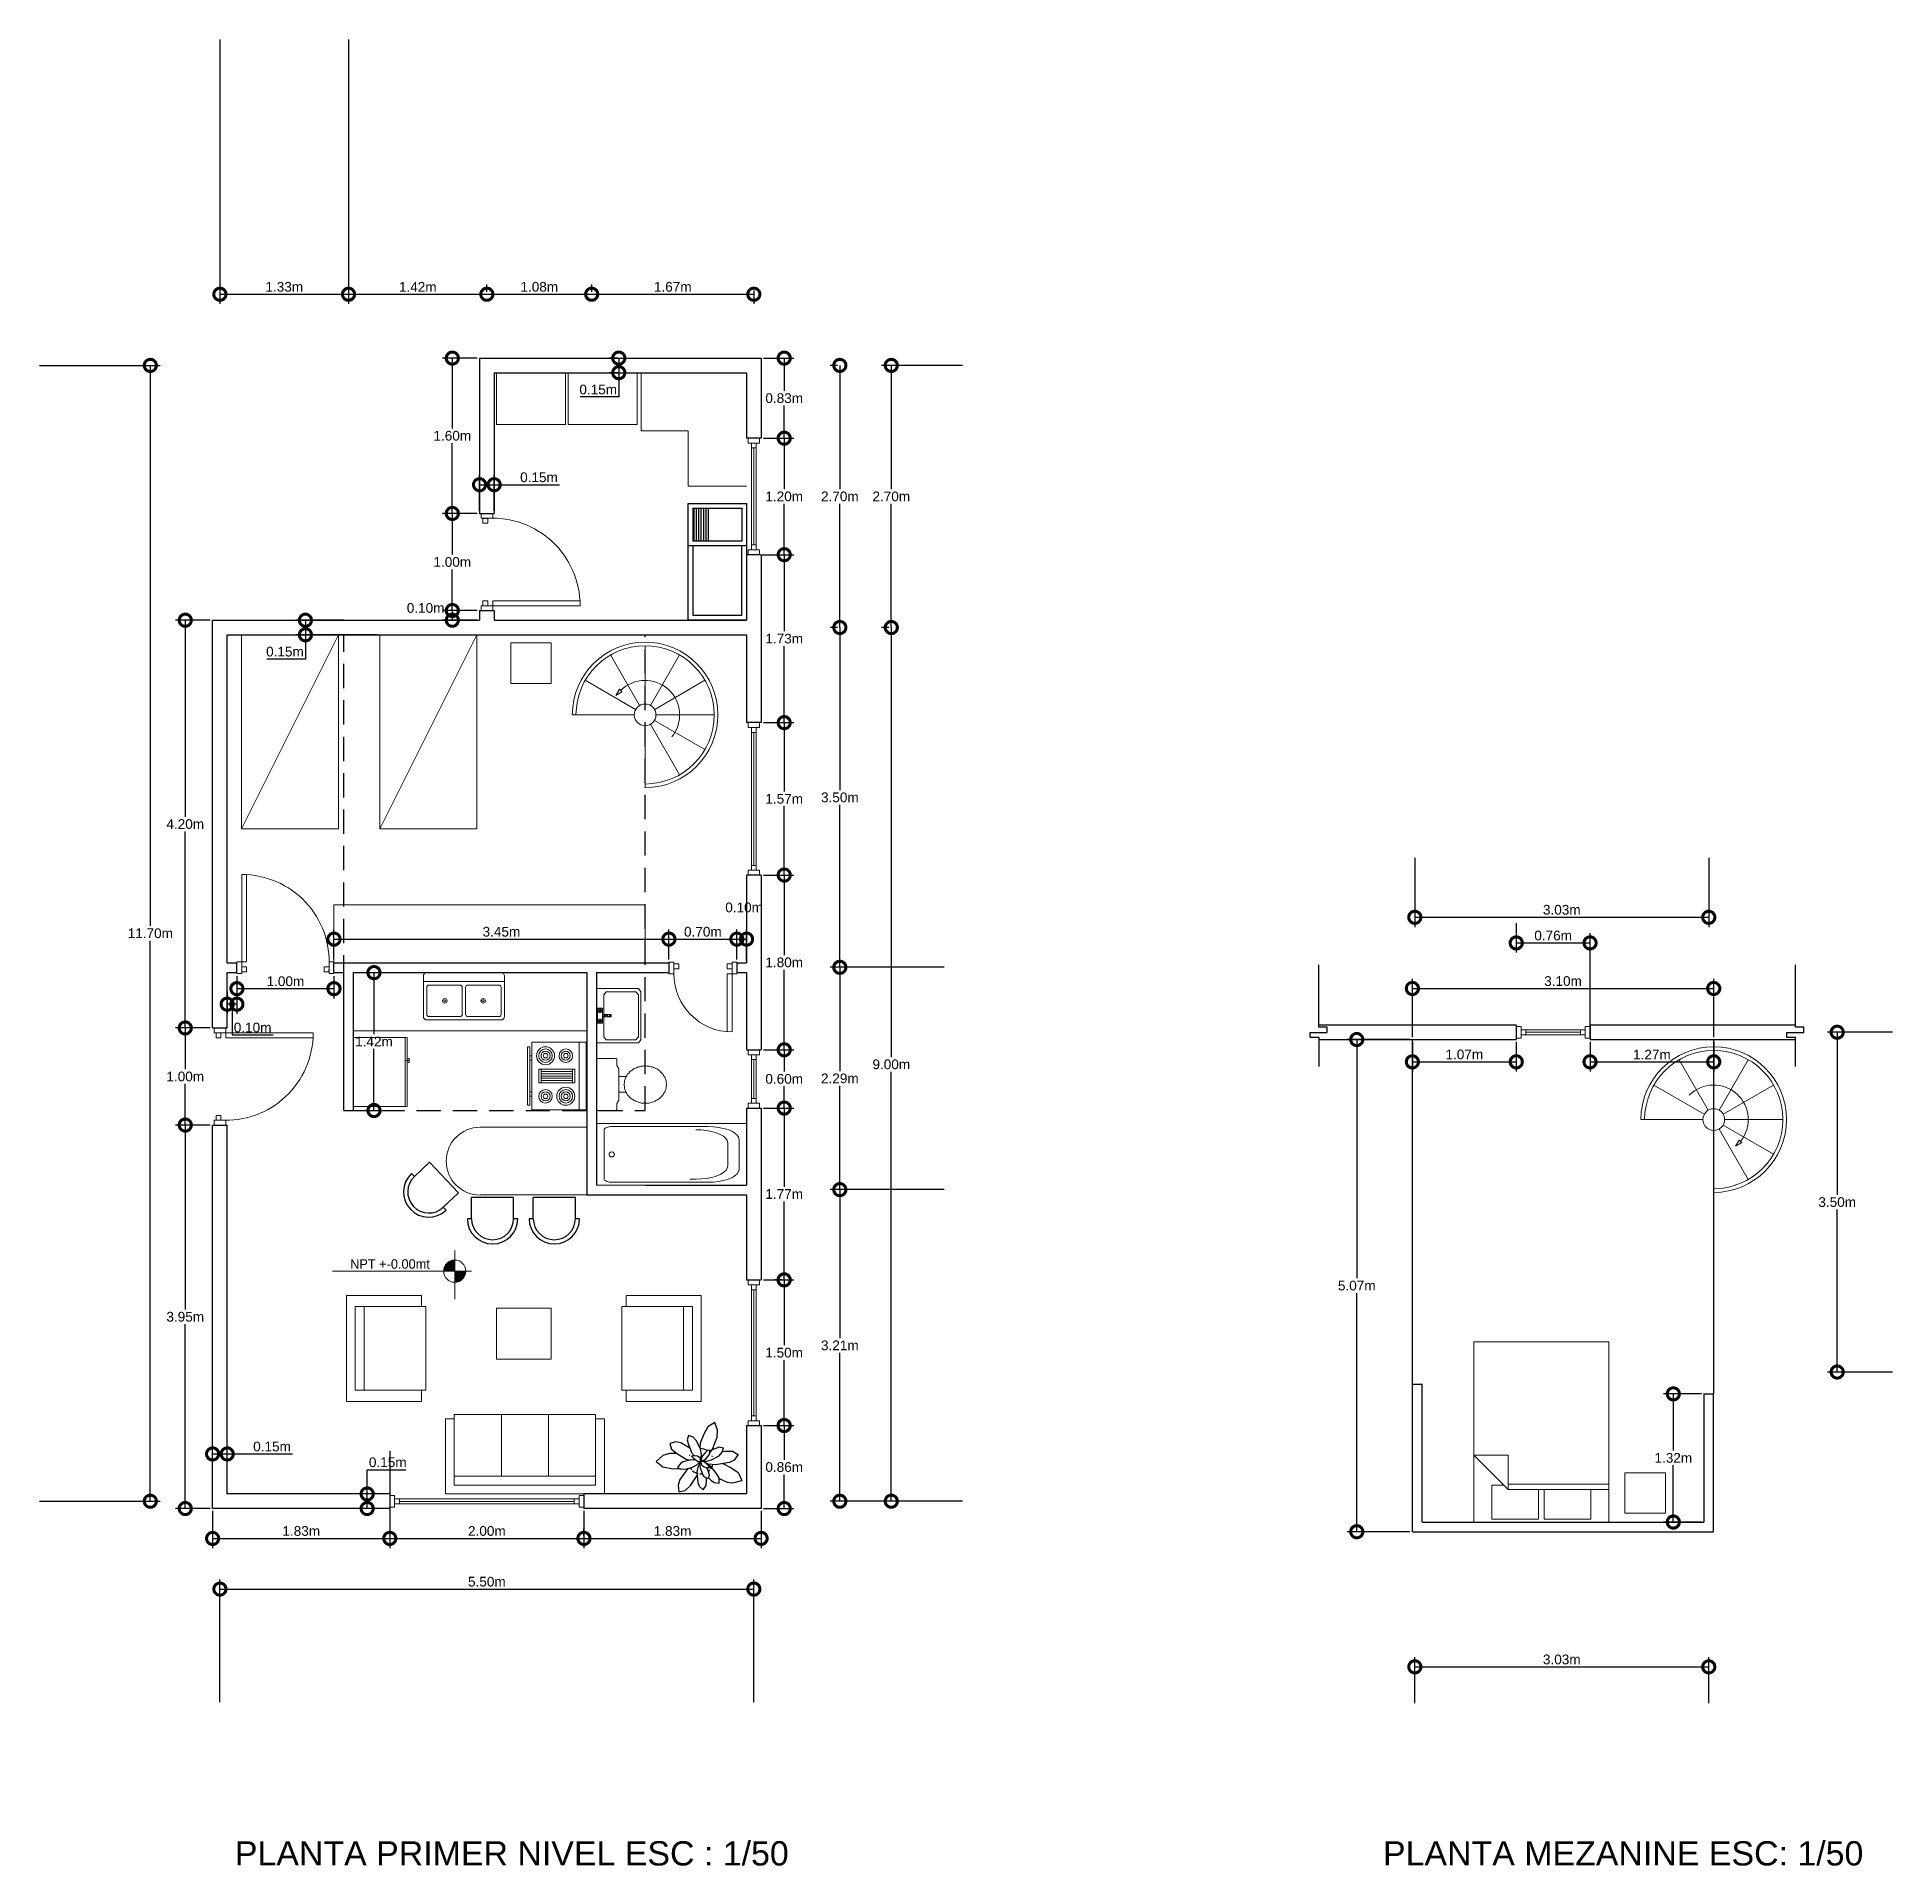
# Model space of a CAD drawing. Header units: inches. Extents: x 28.7 to 47.8, y 24.4 to 43.2.
import ezdxf

# ---------------------------------------------------------------- set-up
doc = ezdxf.new("R2010")
doc.units = ezdxf.units.IN
doc.header["$MEASUREMENT"] = 0
for name, pattern in [('DASHDOT2', [12.7, 6.35, -3.175, 0, -3.175]), ('DASHED2', [0.375, 0.25, -0.125]), ('HIDDEN', [0.375, 0.25, -0.125])]:
    doc.linetypes.add(name, pattern=pattern)
for name, color, linetype in [('A-Appliance-G', 6, 'Continuous'), ('FURNITURE', 6, 'Continuous'), ('PLANTSI', 83, 'Continuous')]:
    doc.layers.add(name, color=color, linetype=linetype)
for name, color, linetype, lineweight in [('cotas', 1, 'Continuous', 13), ('muebles', 6, 'Continuous', 13), ('paredes', 7, 'Continuous', 30), ('proyecciones', 95, 'DASHED2', 25), ('punto 1', 2, 'DASHDOT2', 9), ('punto 2', 3, 'Continuous', 20), ('pv', 4, 'Continuous', 5)]:
    doc.layers.add(name, color=color, linetype=linetype, lineweight=lineweight)
doc.styles.add('DIMS', font='ARIAL.TTF')
doc.dimstyles.new('DIMS', dxfattribs={"dimtxt": 0.1, "dimasz": 0.25, "dimexe": 0.1, "dimexo": 0.025, "dimgap": 0.025, "dimtad": 1, "dimtih": 1, "dimtoh": 1, "dimzin": 1, "dimdsep": 46, "dimtxsty": 'DIMS', "dimblk1": 'DOTSMALL', "dimblk2": 'DOTSMALL', "dimsah": 1, "dimcen": 0.09, "dimclrd": 9, "dimclre": 9, "dimclrt": 2, "dimazin": 0, "dimtfac": 1, "dimtofl": 0, "dimtmove": 0, "dimatfit": 3, "dimldrblk": 'DOTSMALL', "dimfxl": 1, "dimtolj": 1, "dimtzin": 0, "dimarcsym": 0})

msp = doc.modelspace()

# ---------------------------------------------------------------- texts
at = {"insert": (32.311, 30.558), "char_height": 0.09822, "attachment_point": 5}
msp.add_mtext('NPT +-0.00mt', dxfattribs=at)
at = {"layer": 'muebles', "char_height": 0.25, "width": 12.1915, "attachment_point": 1}
for s, insert in [('{\\fArial|b0|i0|c0|p34;PLANTA PRIMER NIVEL ESC : 1/50}', (30.713, 24.613)), ('{\\fArial|b0|i0|c0|p34;PLANTA MEZANINE ESC: 1/50}', (42.54, 24.613))]:
    msp.add_mtext(s, dxfattribs=dict(at, insert=insert))

# ---------------------------------------------------------------- blocks, each defined once
blk = doc.blocks.new('Range-Oven - 30 in top')
for p, q in [((0, -3), (30, -3)), ((12, -6), (18, -6)), ((13, -20), (13, -6)), ((14, -6), (14, -20)), ((15, -20), (15, -6)), ((16, -6), (16, -20)), ((17, -20), (17, -6)), ((6, -24), (6, -25)), ((8, -25), (8, -24)), ((18, -20), (12, -20)), ((22, -25), (22, -24)), ((24, -24), (24, -25))]:
    blk.add_line(p, q)
for points in [[(0, -24), (0, 0), (30, 0), (30, -24)], [(12, -21), (12, -5), (18, -5), (18, -21)], [(2, -26), (2, -25), (28, -25), (28, -26)]]:
    blk.add_lwpolyline(points, close=True)
for centre, radius in [((6, -9), 4), ((6, -9), 3), ((6, -9), 2), ((6, -9), 1), ((24, -9), 3), ((24, -9), 2), ((24, -9), 1), ((6, -18), 3), ((6, -18), 2), ((24, -18), 4), ((24, -18), 3), ((24, -18), 2), ((6, -18), 1), ((24, -18), 1)]:
    blk.add_circle(centre, radius)
blk = doc.blocks.new('Sink-double - 36 in top')
for p, q in [((-18, -4), (18, -4)), ((-0.75, -18.5), (-0.75, -6.5)), ((0.75, -6.5), (0.75, -18.5))]:
    blk.add_line(p, q)
for points in [[(-16.5, 0), (16.5, 0)], [(-18, -19.5), (-18, -1.5)], [(-16.5, -18.5), (-16.5, -6.5)], [(-15.5, -5.5), (-1.75, -5.5)], [(1.75, -5.5), (15.5, -5.5)], [(16.5, -6.5), (16.5, -18.5)], [(18, -1.5), (18, -19.5)], [(16.5, -21), (-16.5, -21)], [(-1.75, -19.5), (-15.5, -19.5)], [(15.5, -19.5), (1.75, -19.5)]]:
    blk.add_lwpolyline(points)
for centre, radius in [((-8.5, -12.5), 1), ((-8.5, -12.5), 0.5), ((8.5, -12.5), 1), ((8.5, -12.5), 0.5)]:
    blk.add_circle(centre, radius)
for centre, radius, start, end in [((-16.5, -1.5), 1.5, 90, 180), ((16.5, -1.5), 1.5, 0, 90), ((-15.5, -6.5), 1, 90, 180), ((-1.75, -6.5), 1, 0, 90), ((1.75, -6.5), 1, 90, 180), ((15.5, -6.5), 1, 0, 90), ((-16.5, -19.5), 1.5, 180, 270), ((-15.5, -18.5), 1, 180, 270), ((-1.75, -18.5), 1, 270, 0), ((1.75, -18.5), 1, 180, 270), ((15.5, -18.5), 1, 270, 0), ((16.5, -19.5), 1.5, 270, 0)]:
    blk.add_arc(centre, radius, start, end)
blk = doc.blocks.new('Refrigerator-2 door - 36 in top')
for p, q in [((0, -26.999999), (36, -26.999999)), ((11, -27.999999), (11, -28.999999)), ((12, -26.999999), (12, -28.999999)), ((13, -28.999999), (13, -27.999999)), ((11, -28.999999), (13, -28.999999))]:
    blk.add_line(p, q)
blk.add_lwpolyline([(0, -27.999999), (0, 0), (36, 0), (36, -27.999999)], close=True)
blk = doc.blocks.new('ffff')
at = {"layer": 'cotas', "color": 6}
for points in [[(-0.289, 0.793, 0), (-0.289, -0.752, 0)], [(0.347, 0.793, 0), (-0.289, 0.793, 0)], [(0.347, -0.752, 0), (0.347, 0.793, 0)], [(-0.223, 0.716, 0), (-0.229, 0.715, 0), (-0.235, 0.711, 0), (-0.24, 0.705, 0), (-0.245, 0.696, 0), (-0.249, 0.686, 0), (-0.253, 0.674, 0), (-0.256, 0.66, 0), (-0.257, 0.646, 0), (-0.258, 0.631, 0)], [(-0.258, 0.631, 0), (-0.258, -0.355, 0)], [(0.28, 0.716, 0), (-0.223, 0.716, 0)], [(0.004, 0.645, 0), (0.003, 0.636, 0)], [(0.003, 0.636, 0), (0.004, 0.627, 0)], [(0.01, 0.656, 0), (0.008, 0.653, 0), (0.006, 0.649, 0), (0.004, 0.645, 0)], [(0.004, 0.627, 0), (0.006, 0.623, 0), (0.008, 0.62, 0), (0.01, 0.617, 0)], [(0.018, 0.661, 0), (0.014, 0.659, 0), (0.01, 0.656, 0)], [(0.01, 0.617, 0), (0.014, 0.614, 0), (0.018, 0.611, 0)], [(0.029, 0.664, 0), (0.018, 0.661, 0)], [(0.018, 0.611, 0), (0.029, 0.609, 0)], [(0.038, 0.662, 0), (0.029, 0.664, 0)], [(0.029, 0.609, 0), (0.039, 0.611, 0)], [(0.047, 0.656, 0), (0.043, 0.659, 0), (0.038, 0.662, 0)], [(0.039, 0.611, 0), (0.043, 0.614, 0), (0.047, 0.617, 0)], [(0.053, 0.645, 0), (0.051, 0.649, 0), (0.049, 0.653, 0), (0.047, 0.656, 0)], [(0.047, 0.617, 0), (0.049, 0.62, 0), (0.051, 0.623, 0), (0.053, 0.627, 0)], [(0.055, 0.636, 0), (0.053, 0.645, 0)], [(0.053, 0.627, 0), (0.055, 0.636, 0)], [(0.315, 0.631, 0), (0.315, 0.646, 0), (0.313, 0.66, 0), (0.31, 0.674, 0), (0.307, 0.686, 0), (0.303, 0.696, 0), (0.298, 0.705, 0), (0.292, 0.711, 0), (0.286, 0.715, 0), (0.28, 0.716, 0)], [(0.315, -0.355, 0), (0.315, 0.631, 0)], [(-0.226, -0.228, 0), (-0.226, -0.172, 0)], [(-0.258, -0.355, 0), (-0.256, -0.411, 0), (-0.25, -0.464, 0), (-0.24, -0.515, 0), (-0.227, -0.561, 0), (-0.211, -0.6, 0), (-0.192, -0.632, 0), (-0.171, -0.655, 0), (-0.149, -0.67, 0), (-0.126, -0.675, 0)], [(-0.226, -0.228, 0), (-0.224, -0.285, 0), (-0.218, -0.341, 0), (-0.208, -0.393, 0), (-0.194, -0.44, 0), (-0.177, -0.481, 0), (-0.158, -0.514, 0), (-0.136, -0.539, 0), (-0.113, -0.553, 0), (-0.09, -0.558, 0)], [(0.147, -0.558, 0), (0.171, -0.553, 0), (0.194, -0.539, 0), (0.215, -0.514, 0), (0.235, -0.481, 0), (0.251, -0.44, 0), (0.265, -0.393, 0), (0.275, -0.341, 0), (0.281, -0.285, 0), (0.283, -0.228, 0)], [(0.183, -0.675, 0), (0.206, -0.67, 0), (0.228, -0.655, 0), (0.249, -0.632, 0), (0.268, -0.6, 0), (0.284, -0.561, 0), (0.297, -0.515, 0), (0.307, -0.464, 0), (0.313, -0.411, 0), (0.315, -0.355, 0)], [(0.147, -0.558, 0), (-0.09, -0.558, 0)], [(-0.289, -0.752, 0), (0.347, -0.752, 0)], [(-0.126, -0.675, 0), (0.183, -0.675, 0)]]:
    blk.add_polyline3d(points, dxfattribs=at)
blk = doc.blocks.new('M_BATH_BASIN_Basin - Rect_M')
at = {"color": 0, "linetype": 'ByBlock', "lineweight": -2}
for p, q in [((16.73, 10.83, 33.46), (0, 10.83, 33.46)), ((0, 10.83, 33.46), (0, -10.83, 33.46)), ((3.84, 9.62, 33.46), (2.85, 8.42, 33.46)), ((2.85, 8.42, 33.46), (2.85, -8.42, 33.46)), ((15.75, 9.62, 33.46), (3.84, 9.62, 33.46)), ((16.73, 8.42, 33.46), (15.75, 9.62, 33.46)), ((17.72, 9.62, 33.46), (16.73, 10.83, 33.46)), ((16.73, -8.42, 33.46), (16.73, 8.42, 33.46)), ((17.72, -9.62, 33.46), (17.72, 9.62, 33.46)), ((0, -10.83, 33.46), (16.73, -10.83, 33.46)), ((2.85, -8.42, 33.46), (3.84, -9.62, 33.46)), ((3.84, -9.62, 33.46), (15.75, -9.62, 33.46)), ((15.75, -9.62, 33.46), (16.73, -8.42, 33.46)), ((16.73, -10.83, 33.46), (17.72, -9.62, 33.46))]:
    blk.add_line(p, q, dxfattribs=at)
for points, invisible_edges in [([(0, -10.83, 27.56), (0, 10.83, 27.56), (16.73, 10.83, 27.56), (16.73, -10.83, 27.56)], 4), ([(3.84, 9.62, 33.46), (15.75, 9.62, 33.46), (16.73, 10.83, 33.46), (0, 10.83, 33.46)], 26), ([(0, -10.83, 33.46), (0, 10.83, 33.46), (2.85, 8.42, 33.46), (2.85, -8.42, 33.46)], 10), ([(2.85, 8.42, 33.46), (3.84, 9.62, 33.46), (0, 10.83, 33.46)], 10), ([(16.73, 8.42, 33.46), (17.72, 9.62, 33.46), (16.73, 10.83, 33.46), (15.75, 9.62, 33.46)], 5), ([(16.73, -10.83, 27.56), (17.72, -9.62, 27.56), (17.72, 9.62, 27.56), (16.73, 10.83, 27.56)], 8), ([(16.73, -8.42, 33.46), (16.73, 8.42, 33.46), (17.72, 9.62, 33.46), (17.72, -9.62, 33.46)], 10), ([(0, -10.83, 33.46), (3.84, -9.62, 33.46), (2.85, -8.42, 33.46)], 9), ([(16.73, -10.83, 33.46), (15.75, -9.62, 33.46), (3.84, -9.62, 33.46), (0, -10.83, 33.46)], 5), ([(16.73, -10.83, 33.46), (15.75, -9.62, 33.46), (16.73, -8.42, 33.46), (17.72, -9.62, 33.46)], 5)]:
    blk.add_3dface(points, dxfattribs=dict(at, invisible_edges=invisible_edges))
at = {"color": 0, "lineweight": -2}
mesh = blk.add_polyface(dxfattribs=at)
corners = [(1.75, -1.35, 35.94), (1.75, -1.35, 34.84), (1, -1.35, 34.84), (1, -1.35, 35.94), (1, -2.65, 34.84), (1, -2.65, 35.94), (1.75, -2.65, 35.94), (1.75, -2.65, 34.84), (0.63, -2, 35.94), (0.63, -2, 34.84), (2.13, -2, 34.84), (2.13, -2, 35.94), (1, 2.65, 34.84), (1, 2.65, 35.94), (0.63, 2, 35.94), (0.63, 2, 34.84), (1.75, 2.65, 35.94), (1.75, 2.65, 34.84), (1, 1.35, 34.84), (1, 1.35, 35.94), (1.75, 1.35, 35.94), (1.75, 1.35, 34.84), (2.13, 2, 34.84), (2.13, 2, 35.94), (5.25, -0.47, 35.48), (2.36, -0.47, 34.45), (2.36, -0.47, 33.46), (5.84, -0.47, 35.48), (5.84, -0.47, 36.07), (5.16, -0.47, 36.07), (5.25, 0.47, 35.48), (5.84, 0.47, 35.48), (5.84, 0.47, 36.07), (2.36, 0.47, 33.46), (2.36, 0.47, 34.45), (5.16, 0.47, 36.07), (0.39, 3, 33.46), (0.39, 3, 34.45), (0.39, -3, 34.45), (0.39, -3, 33.46), (2.36, -3, 33.46), (2.36, -3, 34.45), (2.36, 3, 34.45), (2.36, 3, 33.46), (1.12, -1.55, 34.45), (1.12, -1.55, 34.84), (0.86, -2, 34.84), (0.86, -2, 34.45), (1.12, -2.45, 34.45), (1.12, -2.45, 34.84), (1.64, -2.45, 34.84), (1.64, -2.45, 34.45), (1.9, -2, 34.45), (1.9, -2, 34.84), (1.64, -1.55, 34.84), (1.64, -1.55, 34.45), (1.64, 2.45, 34.84), (1.64, 2.45, 34.45), (1.12, 2.45, 34.45), (1.12, 2.45, 34.84), (1.9, 2, 34.45), (1.9, 2, 34.84), (1.64, 1.55, 34.84), (1.64, 1.55, 34.45), (1.12, 1.55, 34.45), (1.12, 1.55, 34.84), (0.86, 2, 34.84), (0.86, 2, 34.45), (2.13, -2, 35.94), (1.75, -2.65, 35.94), (1, -1.35, 35.94), (2.13, 2, 35.94)]
mesh.append_faces([[corners[k] for k in face] for face in [(0, 1, 2, 3), (4, 5, 6, 7), (8, 9, 4, 5), (2, 3, 8, 9), (6, 7, 10, 11), (10, 11, 0, 1), (12, 13, 14, 15), (16, 17, 12, 13), (18, 19, 20, 21), (14, 15, 18, 19), (22, 23, 16, 17), (20, 21, 22, 23), (36, 37, 38, 39), (40, 41, 42, 43), (38, 39, 40, 41), (42, 43, 36, 37), (44, 45, 46, 47), (46, 47, 48, 49), (48, 49, 50, 51), (50, 51, 52, 53), (52, 53, 54, 55), (54, 55, 44, 45), (56, 57, 58, 59), (60, 61, 56, 57), (62, 63, 60, 61), (64, 65, 62, 63), (66, 67, 64, 65), (58, 59, 66, 67), (38, 41, 42, 37)]], dxfattribs={"color": 0})
mesh.append_faces([[corners[k] for k in face] for face in [(24, 25, 26, 26), (30, 26, 33, 33), (30, 26, 24, 24), (34, 29, 35, 35), (34, 29, 25, 25), (25, 33, 34, 34), (27, 32, 31, 31), (31, 24, 30, 30), (31, 24, 27, 27), (35, 28, 32, 32), (35, 28, 29, 29)]], dxfattribs={"vtx0": -1, "color": 0})
mesh.append_faces([[corners[k] for k in face] for face in [(24, 25, 29, 29), (30, 34, 35, 35)]], dxfattribs={"vtx0": -1, "vtx2": -1, "vtx3": -1, "color": 0})
mesh.append_faces([[corners[k] for k in face] for face in [(28, 29, 24, 24), (35, 32, 30, 30)]], dxfattribs={"vtx1": -1, "vtx2": -1, "vtx3": -1, "color": 0})
mesh.append_faces([[corners[k] for k in face] for face in [(0, 68, 69, 70), (8, 5, 6, 3), (16, 71, 20, 13), (14, 19, 20, 13)]], dxfattribs={"vtx2": -1, "color": 0})
mesh.append_faces([[corners[k] for k in face] for face in [(24, 27, 28, 28), (30, 31, 32, 32), (30, 33, 34, 34), (33, 26, 25, 25), (32, 28, 27, 27)]], dxfattribs={"vtx2": -1, "vtx3": -1, "color": 0})
at = {"color": 0, "linetype": 'ByBlock', "lineweight": -2}
mesh = blk.add_polymesh((2, 6), dxfattribs=dict(at, n_close=True))
for k, corner in enumerate([(16.73, 10.83, 33.46), (17.72, 9.62, 33.46), (17.72, -9.62, 33.46), (16.73, -10.83, 33.46), (0, -10.83, 33.46), (0, 10.83, 33.46), (16.73, 10.83, 27.56), (17.72, 9.62, 27.56), (17.72, -9.62, 27.56), (16.73, -10.83, 27.56), (0, -10.83, 27.56), (0, 10.83, 27.56)]):
    mesh.set_mesh_vertex(divmod(k, 6), corner)
mesh = blk.add_polymesh((2, 8), dxfattribs=dict(at, n_close=True))
for k, corner in enumerate([(3.84, 9.62, 33.46), (15.75, 9.62, 33.46), (16.73, 8.42, 33.46), (16.73, -8.42, 33.46), (15.75, -9.62, 33.46), (3.84, -9.62, 33.46), (2.85, -8.42, 33.46), (2.85, 8.42, 33.46), (3.84, 9.62, 27.56), (15.75, 9.62, 27.56), (16.73, 8.42, 27.56), (16.73, -8.42, 27.56), (15.75, -9.62, 27.56), (3.84, -9.62, 27.56), (2.85, -8.42, 27.56), (2.85, 8.42, 27.56)]):
    mesh.set_mesh_vertex(divmod(k, 8), corner)
blk = doc.blocks.new('fdfgdf')
at = {"layer": 'muebles', "lineweight": 5}
for p, q in [((-0.121, -0.12), (-0.121, -0.192)), ((0.04, -0.12), (0.04, -0.191))]:
    blk.add_line(p, q, dxfattribs=at)
for points in [[(0.229, 0.093), (0.229, -0.081, -0.33208), (0.215, -0.099), (0.155, -0.099), (0.12, -0.12), (-0.201, -0.12), (-0.235, -0.099), (-0.296, -0.099, -0.501412), (-0.309, -0.081), (-0.309, 0.093, -0.33208), (-0.296, 0.111), (0.215, 0.111, -0.501412), (0.229, 0.093)], [(-0.232, -0.391, 0.042845), (-0.229, -0.35, 0.041358), (-0.218, -0.309, 0.047619), (-0.201, -0.271, 0.046559), (-0.176, -0.236, 0.05104), (-0.148, -0.209, 0.05018), (-0.114, -0.189, 0.057353), (-0.078, -0.176, 0.056071), (-0.039, -0.172, 0.056071), (0, -0.176, 0.057353), (0.036, -0.189, 0.05018), (0.07, -0.209, 0.05104), (0.098, -0.236, 0.046559), (0.123, -0.271, 0.047619), (0.14, -0.309, 0.041358), (0.151, -0.35, 0.042845), (0.154, -0.391, 0.042845), (0.151, -0.431, 0.041358), (0.14, -0.472, 0.047619), (0.123, -0.511, 0.046559), (0.098, -0.545, 0.05104), (0.07, -0.572, 0.05018), (0.036, -0.592, 0.057353), (0, -0.605, 0.056071), (-0.039, -0.61, 0.056071), (-0.078, -0.605, 0.057353), (-0.114, -0.592, 0.05018), (-0.148, -0.572, 0.05104), (-0.176, -0.545, 0.046559), (-0.201, -0.511, 0.047619), (-0.218, -0.472, 0.041358), (-0.229, -0.431, 0.042845)]]:
    blk.add_lwpolyline(points, format="xyb", close=True, dxfattribs=at)
blk = doc.blocks.new('p1.00')
at = {"layer": 'pv', "linetype": 'Continuous'}
for p, q in [((0.9, 1.02), (0.95, 1.02)), ((0.9, 0.12), (0.9, 1.02)), ((0.95, 1.02), (0.95, 0.12)), ((0, 0), (0, 0.12)), ((0, 0.12), (0.05, 0.12)), ((0.05, 0), (0, 0)), ((0.05, 0.12), (0.05, 0)), ((0.1, 0.07), (0.05, 0.07)), ((0.05, 0.07), (0.05, 0.02)), ((0.05, 0.02), (0.1, 0.02)), ((0.1, 0.02), (0.1, 0.07)), ((0.95, 0.12), (0.9, 0.12)), ((0.9, 0.07), (0.95, 0.07)), ((0.9, 0.02), (0.9, 0.07)), ((0.95, 0.02), (0.9, 0.02)), ((0.95, 0.12), (0.95, 0)), ((1, 0.12), (0.95, 0.12)), ((0.95, 0.07), (0.95, 0.02)), ((0.95, 0), (1, 0)), ((1, 0), (1, 0.12))]:
    blk.add_line(p, q, dxfattribs=at)
blk.add_arc((0.95, 0.12), 0.901, 93.1798, 186.3695, dxfattribs=at)
blk = doc.blocks.new('SILLA-C')
at = {"layer": 'FURNITURE'}
for p, q in [((-278, 20), (-228, 20)), ((-228, 20), (-228, -230)), ((272, 20), (272, -230)), ((272, 20), (322, 20)), ((-228, -230), (272, -230))]:
    blk.add_line(p, q, dxfattribs=at)
for radius in [300, 250]:
    blk.add_arc((22, 20), radius, 0, 180, dxfattribs=at)
blk = doc.blocks.new('M_DFURN_FURN_3D SOFA - 3-SEAT_P')
at = {"color": 0, "linetype": 'ByBlock'}
for p, q in [((0, 0.499968), (0.944418, 0.499968)), ((0, 0.499968), (0, -0.499968)), ((0.944418, 0.499968), (0.944418, 0.444416)), ((0.111108, 0.444416), (0.111108, -0.444416)), ((0.111108, 0.444416), (0.999972, 0.444416)), ((0.222216, 0.444416), (0.222216, -0.444416)), ((0.999972, -0.444416), (0.999972, 0.444416)), ((0.999972, 0.148144), (0.222216, 0.148144)), ((0.999972, -0.148129), (0.222216, -0.148129)), ((0.111108, -0.444416), (0.999972, -0.444416)), ((0.944418, -0.499968), (0.944418, -0.444416)), ((0, -0.499968), (0.944418, -0.499968))]:
    blk.add_line(p, q, dxfattribs=at)
blk = doc.blocks.new('M_DFURN_FURN_3D SOFA - 1-SEAT_P')
at = {"color": 0, "linetype": 'ByBlock'}
for p, q in [((0, 0.499968), (0, -0.499968)), ((0, 0.499968), (0.944418, 0.499968)), ((0.111108, 0.394416), (0.111108, -0.394416)), ((0.111108, 0.394416), (0.999972, 0.394416)), ((0.222216, 0.394416), (0.222216, -0.394416)), ((0.944418, 0.499968), (0.944418, 0.394416)), ((0.999972, -0.394416), (0.999972, 0.394416)), ((0, -0.499968), (0.944418, -0.499968)), ((0.111108, -0.394416), (0.999972, -0.394416)), ((0.944418, -0.499968), (0.944418, -0.394416))]:
    blk.add_line(p, q, dxfattribs=at)
blk = doc.blocks.new('pila')
at = {"layer": 'A-Appliance-G'}
for p, q in [((-0.219, 0.466), (0.986, 0.466)), ((-0.219, -0.134), (-0.219, 0.466)), ((-0.169, 0.416), (0.169, 0.416)), ((-0.169, -0.084), (-0.169, 0.416)), ((0.169, 0.416), (0.169, -0.084)), ((0.219, 0.466), (0.219, -0.134)), ((0.936, 0.416), (0.219, 0.416)), ((0.936, 0.416), (0.936, -0.084)), ((0.986, 0.466), (0.986, -0.134)), ((0.169, 0.075), (-0.169, 0.075)), ((0.169, 0.05), (-0.169, 0.05)), ((0.169, 0.025), (-0.169, 0.025)), ((0.169, 0), (-0.169, 0)), ((0.986, -0.134), (-0.219, -0.134)), ((0.169, -0.025), (-0.169, -0.025)), ((0.169, -0.05), (-0.169, -0.05)), ((0.169, -0.075), (-0.169, -0.075)), ((0.169, -0.084), (-0.169, -0.084)), ((0.936, -0.084), (0.219, -0.084))]:
    blk.add_line(p, q, dxfattribs=at)
blk = doc.blocks.new('PLANT1')
at = {"color": 0}
for p, q in [((5.75, 15.65), (2.94, 14.02)), ((6.8, 12.64), (5.75, 15.65)), ((-10.15, 7.82), (-12.56, 7.25)), ((-8.01, 7.41), (-10.15, 7.82)), ((-4.94, 10.5), (-5.47, 8.7)), ((-5.47, 8.7), (-5.1, 7.19)), ((-3.11, 9.8), (-4.94, 10.5)), ((-1.65, 8.27), (-3.11, 9.8)), ((-0.15, 4.91), (-1.65, 8.27)), ((1.24, 11.02), (-0.18, 7.33)), ((2.94, 14.02), (1.24, 11.02)), ((4.8, 4.93), (6.67, 9.74)), ((6.67, 9.74), (6.8, 12.64)), ((-15.39, 2.27), (-18.09, -0.04)), ((-12.63, 3.17), (-15.39, 2.27)), ((-9.66, 3.14), (-12.63, 3.17)), ((-12.56, 7.25), (-11.81, 4.91)), ((-11.81, 4.91), (-9.42, 2.94)), ((-9.42, 2.94), (-5.88, 0.9)), ((-4.41, 5.37), (-8.01, 7.41)), ((-3.93, 0.56), (-7.13, -0.21)), ((-5.88, 0.9), (-4.34, 0.46)), ((-5.1, 7.19), (-3.73, 3.58)), ((-2.06, 0.5), (-3.93, 0.56)), ((-2.48, 2.2), (-3.75, 2.12)), ((-3.75, 2.12), (-2.91, 1.21)), ((-3.73, 3.58), (-2.59, 2.19)), ((-2.91, 1.21), (-1.29, 0)), ((-1.34, 2), (-2.48, 2.2)), ((-1.9, 0.46), (-2.06, 0.5)), ((-0.39, 1.34), (-1.34, 2)), ((-0.56, -0.12), (-0.19, 0)), ((-0.12, 0.81), (-0.39, 1.34)), ((-0.18, 7.33), (-0.36, 5.38)), ((-0.19, 0), (-0.12, 0.06)), ((0.25, 2.69), (-0.15, 4.91)), ((-0.06, 0.25), (-0.12, 0.81)), ((-0.12, 0.06), (-0.06, 0.25)), ((-0.11, 0.67), (0.06, 0.81)), ((0.06, 0.81), (0.25, 2.69)), ((0.31, 1.31), (0.12, 0.38)), ((0.12, 0.38), (0.19, 0.25)), ((0.19, 0.25), (0.38, 0.19)), ((0.73, 2.26), (0.31, 1.31)), ((0.38, 0.19), (1.25, 0.44)), ((0.47, 0.22), (0.69, 0)), ((0.69, 0), (2.44, 0)), ((1.6, 3.31), (0.73, 2.26)), ((1.25, 0.44), (2.18, 1.1)), ((2.74, 4.3), (1.6, 3.31)), ((2.18, 1.1), (3.4, 2.61)), ((2.44, 0), (4.43, 0.51)), ((3.75, 4.5), (2.74, 4.3)), ((3.4, 2.61), (3.75, 3.44)), ((3.75, 3.45), (4.8, 4.93)), ((3.75, 3.44), (3.75, 4.5)), ((4.43, 0.51), (7.5, 2.24)), ((7.53, 5.66), (4.58, 4.62)), ((7.5, 2.24), (8.7, 3.64)), ((9.19, 5.31), (7.53, 5.66)), ((8.7, 3.64), (9.19, 5.31)), ((8.78, 3.92), (9.84, 4.12)), ((9.84, 4.12), (12.89, 4.12)), ((13.53, 0.5), (11.66, -0.54)), ((12.89, 4.12), (15.19, 2.69)), ((15.19, 2.69), (13.53, 0.5)), ((-18.09, -0.04), (-15.37, -2.32)), ((-15.37, -2.32), (-11.22, -3.04)), ((-11.22, -3.04), (-8.38, -3)), ((-8.2, -0.91), (-9.38, -2.5)), ((-9.38, -2.5), (-7.87, -3.25)), ((-8.45, -7.47), (-9.18, -9.67)), ((-5.18, -2.97), (-8.45, -7.47)), ((-7.13, -0.21), (-8.2, -0.91)), ((-7.87, -3.25), (-5.44, -3.05)), ((-5.44, -3.05), (-3.38, -2.45)), ((-4.21, -9.77), (-1.41, -5.8)), ((-3.38, -2.45), (-1.56, -1.44)), ((-1.56, -1.44), (-0.5, -0.38)), ((-1.12, -2.44), (-1.55, -4.42)), ((-1.55, -4.42), (-1.12, -8.67)), ((-1.29, 0), (-0.56, -0.12)), ((-0.38, -0.81), (-1.12, -2.44)), ((-0.31, -0.5), (-0.59, -0.46)), ((-0.5, -0.38), (-0.5, -0.12)), ((0.06, -0.62), (-0.38, -0.81)), ((-0.26, -0.76), (-0.31, -0.5)), ((-0.19, -1.81), (-0.07, -0.68)), ((0.01, -3.25), (-0.19, -1.81)), ((0.12, -0.12), (0, -0.44)), ((0, -0.44), (0.12, -1)), ((1.03, -5.66), (0.01, -3.25)), ((0.56, -0.06), (0.12, -0.12)), ((0.12, -1), (0.45, -1.59)), ((0.45, -1.59), (1.43, -2.3)), ((1.53, -0.38), (0.56, -0.06)), ((1.72, -6.45), (1.03, -5.66)), ((1.43, -2.3), (2.56, -2.56)), ((3.06, -1.61), (1.53, -0.38)), ((3.06, -7.12), (1.72, -6.45)), ((3.19, -1.19), (2.01, -0.77)), ((2.38, -1), (2.23, -0.95)), ((2.32, -2.51), (3.05, -4.05)), ((2.39, -7.87), (2.32, -6.75)), ((4.2, -2.28), (2.38, -1)), ((2.56, -2.56), (3.88, -2.56)), ((3.05, -4.05), (3.43, -5.82)), ((3.88, -2.56), (3.06, -1.61)), ((3.43, -5.82), (3.06, -7.12)), ((6, -1.48), (3.19, -1.19)), ((3.19, -6.68), (4.04, -7.69)), ((6.42, -4.94), (4.2, -2.28)), ((11.66, -0.54), (6, -1.48)), ((7.5, -6.71), (6.42, -4.94)), ((7.5, -8.88), (7.5, -6.71)), ((7.5, -6.98), (10.72, -8.45)), ((9.02, -0.98), (12.56, -2.76)), ((12.56, -2.76), (15.17, -4.6)), ((15.17, -4.6), (16.61, -7.77)), ((-9.18, -9.67), (-8.88, -12.44)), ((-8.88, -12.44), (-6.25, -11.82)), ((-6.25, -11.82), (-4.21, -9.77)), ((-1.12, -8.67), (-0.57, -10.07)), ((-0.57, -10.07), (1, -11.56)), ((1, -11.56), (2.25, -9.87)), ((2.25, -9.87), (2.39, -7.87)), ((4.04, -7.69), (5.41, -8.56)), ((5.41, -8.56), (7.5, -8.88)), ((10.72, -8.45), (13.06, -8.78)), ((13.06, -8.78), (16.61, -7.77))]:
    blk.add_line(p, q, dxfattribs=at)
for start, end in [(172.43452, 176.92959), (149.2581, 153.75318), (57.15823, 93.20406), (21.26532, 25.7604), (212.14229, 223.57709), (229.81785, 257.66371), (265.28479, 278.74986), (306.65509, 316.41797), (323.02824, 344.4965)]:
    blk.add_arc((0, 0), 5.12, start, end, dxfattribs=at)
blk = doc.blocks.new('Bed - Queen')
at = {"linetype": 'Continuous'}
for p, q in [((0, -80.00003), (0, 0)), ((0, 0), (59.99999, 0)), ((59.99999, 0), (59.99999, -80.00003)), ((7.99999, -1.2), (28.79998, -1.2)), ((7.99999, -14.4), (7.99999, -1.2)), ((28.79998, -1.2), (28.79998, -14.4)), ((31.19999, -1.2), (51.99999, -1.2)), ((31.19999, -14.4), (31.19999, -1.2)), ((51.99999, -1.2), (51.99999, -16.4)), ((0, -14.4), (44.8, -14.4)), ((59.99999, -29.6), (44.8, -14.4)), ((44.8, -14.4), (44.8, -29.6)), ((51.99999, -16.4), (46.79936, -16.4)), ((44.8, -16.8), (0, -16.8)), ((44.8, -29.6), (59.99999, -29.6)), ((59.99999, -80.00003), (0, -80.00003))]:
    blk.add_line(p, q, dxfattribs=at)
blk = doc.blocks.new('RGWE')
at = {"layer": 'pv', "linetype": 'Continuous'}
for p, q in [((0.146, 1.789), (0.026, 1.789)), ((0.026, 1.789), (0.026, 1.739)), ((0.026, 1.739), (0.146, 1.739)), ((0.111, 1.739), (0.061, 1.739)), ((0.061, 1.739), (0.061, -0.161)), ((0.111, -0.161), (0.111, 1.739)), ((0.146, 1.739), (0.146, 1.789)), ((0.061, 1.689), (0.111, 1.689)), ((0.086, -0.111), (0.086, 1.689)), ((0.026, -0.161), (0.146, -0.161)), ((0.026, -0.211), (0.026, -0.161)), ((0.061, -0.111), (0.111, -0.111)), ((0.061, -0.161), (0.111, -0.161)), ((0.146, -0.161), (0.146, -0.211)), ((0.146, -0.211), (0.026, -0.211))]:
    blk.add_line(p, q, dxfattribs=at)
blk = doc.blocks.new('dfgd')
at = {"layer": 'pv', "linetype": 'Continuous'}
for p, q in [((-0.324, 0.987), (-0.204, 0.987)), ((-0.324, 0.937), (-0.324, 0.987)), ((-0.204, 0.987), (-0.204, 0.937)), ((-0.204, 0.937), (-0.324, 0.937)), ((-0.289, -0.533), (-0.289, 0.937)), ((-0.289, 0.937), (-0.239, 0.937)), ((-0.239, 0.887), (-0.289, 0.887)), ((-0.264, -0.483), (-0.264, 0.887)), ((-0.239, 0.937), (-0.239, -0.533)), ((-0.324, -0.533), (-0.324, -0.583)), ((-0.204, -0.533), (-0.324, -0.533)), ((-0.239, -0.483), (-0.289, -0.483)), ((-0.239, -0.533), (-0.289, -0.533)), ((-0.204, -0.583), (-0.204, -0.533)), ((-0.324, -0.583), (-0.204, -0.583))]:
    blk.add_line(p, q, dxfattribs=at)
blk = doc.blocks.new('fghdfgh')
at = {"layer": 'pv', "linetype": 'Continuous'}
for p, q in [((0.035, 0.6), (-0.085, 0.6)), ((-0.085, 0.6), (-0.085, 0.55)), ((0.035, 0.55), (0.035, 0.6)), ((-0.085, 0.55), (0.035, 0.55)), ((-0.05, 0.55), (0, 0.55)), ((-0.05, -0.55), (-0.05, 0.55)), ((-0.05, 0.5), (0, 0.5)), ((-0.025, 0.5), (-0.025, -0.5)), ((0, 0.55), (0, -0.55)), ((-0.085, -0.55), (0.035, -0.55)), ((-0.085, -0.6), (-0.085, -0.55)), ((-0.05, -0.5), (0, -0.5)), ((0, -0.55), (-0.05, -0.55)), ((0.035, -0.55), (0.035, -0.6)), ((0.035, -0.6), (-0.085, -0.6))]:
    blk.add_line(p, q, dxfattribs=at)
blk = doc.blocks.new('iuhiu')
at = {"layer": 'muebles', "lineweight": 5}
for p, q in [((-0.056, 0.096), (-0.356, 0.617)), ((0, 0.112), (0, 0.712)), ((0.056, 0.097), (0.356, 0.617)), ((-0.098, 0.056), (-0.617, 0.356)), ((-0.264, 0.264), (-0.301, 0.201)), ((-0.301, 0.201), (-0.239, 0.239)), ((-0.251, 0.251), (-0.264, 0.264)), ((-0.251, 0.251), (-0.239, 0.239)), ((0.099, 0.057), (0.617, 0.356)), ((-0.113, 0), (-0.75, 0)), ((0.112, 0), (0.712, 0)), ((0, -0.113), (0, -0.75)), ((0.056, -0.097), (0.356, -0.617)), ((0.098, -0.057), (0.617, -0.356))]:
    blk.add_line(p, q, dxfattribs=at)
blk.add_circle((0, 0), 0.112, dxfattribs=at)
for radius, start, end in [(0.75, 270, 180), (0.712, 270, 180), (0.356, 320.7106, 135)]:
    blk.add_arc((0, 0), radius, start, end, dxfattribs=at)
blk = doc.blocks.new('cama')
at = {"layer": 'muebles'}
blk.add_line((0, 0), (2, 1), dxfattribs=at)
blk.add_lwpolyline([(0, 0), (2, 0), (2, 1), (0, 1)], close=True, dxfattribs=at)
blk = doc.blocks.new('khjk')
at = {"layer": 'muebles', "lineweight": 5}
for p, q in [((7.093, 15.223), (6.793, 15.743)), ((7.149, 15.239), (7.149, 15.839)), ((7.205, 15.224), (7.505, 15.743)), ((7.051, 15.183), (6.532, 15.482)), ((7.248, 15.183), (7.766, 15.482)), ((7.037, 15.126), (6.399, 15.126)), ((7.262, 15.126), (7.862, 15.126)), ((7.149, 15.014), (7.149, 14.376)), ((7.205, 15.029), (7.505, 14.509)), ((7.247, 15.07), (7.766, 14.77)), ((7.412, 14.914), (7.374, 14.851)), ((7.374, 14.851), (7.437, 14.889)), ((7.424, 14.901), (7.412, 14.914)), ((7.424, 14.901), (7.437, 14.889))]:
    blk.add_line(p, q, dxfattribs=at)
blk.add_circle((7.149, 15.126), 0.112, dxfattribs=at)
for radius, start, end in [(0.75, 270, 180), (0.712, 270, 180), (0.356, 320.7106, 135)]:
    blk.add_arc((7.149, 15.126), radius, start, end, dxfattribs=at)
blk = doc.blocks.new('hj')
at = {"layer": 'pv', "linetype": 'Continuous'}
for p, q in [((-0.129, 0.925), (-0.249, 0.925)), ((-0.249, 0.925), (-0.249, 0.875)), ((-0.249, 0.875), (-0.129, 0.875)), ((-0.214, -0.525), (-0.214, 0.875)), ((-0.214, 0.875), (-0.164, 0.875)), ((-0.214, 0.825), (-0.164, 0.825)), ((-0.189, 0.825), (-0.189, -0.475)), ((-0.164, 0.875), (-0.164, -0.525)), ((-0.129, 0.875), (-0.129, 0.925)), ((-0.249, -0.525), (-0.129, -0.525)), ((-0.249, -0.575), (-0.249, -0.525)), ((-0.214, -0.475), (-0.164, -0.475)), ((-0.164, -0.525), (-0.214, -0.525)), ((-0.129, -0.525), (-0.129, -0.575)), ((-0.129, -0.575), (-0.249, -0.575))]:
    blk.add_line(p, q, dxfattribs=at)
blk = doc.blocks.new('_DOTSMALL')
at = {"color": 0, "linetype": 'ByBlock', "const_width": 0.5}
blk.add_lwpolyline([(-0.0625, 0, 1), (0.0625, 0, 1)], format="xyb", close=True, dxfattribs=at)
blk = doc.blocks.new('*D23')
at = {"layer": 'cotas', "color": 9, "lineweight": -2}
for p, q in [((30.559, 43.171), (30.559, 40.448)), ((31.884, 43.171), (31.884, 40.448)), ((30.559, 40.548), (31.884, 40.548))]:
    blk.add_line(p, q, dxfattribs=at)
at = {"layer": 'Defpoints', "color": 0}
for p in [(30.559, 43.196), (31.884, 43.196), (31.884, 40.548)]:
    blk.add_point(p, dxfattribs=at)
at = {"layer": 'cotas', "color": 9, "lineweight": -2, "xscale": 0.25, "yscale": 0.25, "zscale": 0.25, "rotation": 180}
blk.add_blockref('_DOTSMALL', (30.559, 40.548), dxfattribs=at)
at = {"layer": 'cotas', "color": 9, "lineweight": -2, "xscale": 0.25, "yscale": 0.25, "zscale": 0.25}
blk.add_blockref('_DOTSMALL', (31.884, 40.548), dxfattribs=at)
at = {"layer": 'cotas', "color": 2, "insert": (31.222, 40.624), "char_height": 0.1, "attachment_point": 5, "style": 'DIMS'}
blk.add_mtext('\\A1;1.33m', dxfattribs=at)
blk = doc.blocks.new('*D24')
at = {"layer": 'cotas', "color": 9, "lineweight": -2}
for p, q in [((31.884, 43.171), (31.884, 40.448)), ((33.309, 40.573), (33.309, 40.648)), ((31.884, 40.548), (33.309, 40.548))]:
    blk.add_line(p, q, dxfattribs=at)
at = {"layer": 'Defpoints', "color": 0}
for p in [(31.884, 43.196), (33.309, 40.548), (33.309, 40.548)]:
    blk.add_point(p, dxfattribs=at)
at = {"layer": 'cotas', "color": 9, "lineweight": -2, "xscale": 0.25, "yscale": 0.25, "zscale": 0.25, "rotation": 180}
blk.add_blockref('_DOTSMALL', (31.884, 40.548), dxfattribs=at)
at = {"layer": 'cotas', "color": 9, "lineweight": -2, "xscale": 0.25, "yscale": 0.25, "zscale": 0.25}
blk.add_blockref('_DOTSMALL', (33.309, 40.548), dxfattribs=at)
at = {"layer": 'cotas', "color": 2, "insert": (32.597, 40.623), "char_height": 0.1, "attachment_point": 5, "style": 'DIMS'}
blk.add_mtext('\\A1;1.42m', dxfattribs=at)
blk = doc.blocks.new('*D25')
at = {"layer": 'cotas', "color": 9, "lineweight": -2}
for p, q in [((34.389, 40.573), (34.389, 40.648)), ((36.059, 40.585), (36.059, 40.448)), ((34.389, 40.548), (36.059, 40.548))]:
    blk.add_line(p, q, dxfattribs=at)
at = {"layer": 'Defpoints', "color": 0}
for p in [(36.059, 40.61), (34.389, 40.548), (36.059, 40.548)]:
    blk.add_point(p, dxfattribs=at)
at = {"layer": 'cotas', "color": 9, "lineweight": -2, "xscale": 0.25, "yscale": 0.25, "zscale": 0.25, "rotation": 180}
blk.add_blockref('_DOTSMALL', (34.389, 40.548), dxfattribs=at)
at = {"layer": 'cotas', "color": 9, "lineweight": -2, "xscale": 0.25, "yscale": 0.25, "zscale": 0.25}
blk.add_blockref('_DOTSMALL', (36.059, 40.548), dxfattribs=at)
at = {"layer": 'cotas', "color": 2, "insert": (35.224, 40.624), "char_height": 0.1, "attachment_point": 5, "style": 'DIMS'}
blk.add_mtext('\\A1;1.67m', dxfattribs=at)
blk = doc.blocks.new('*D26')
at = {"layer": 'cotas', "color": 9, "lineweight": -2}
for p, q in [((37.45, 37.115), (37.375, 37.115)), ((37.475, 37.115), (37.475, 32.691)), ((37.475, 28.115), (37.475, 32.539)), ((38.208, 28.115), (37.375, 28.115))]:
    blk.add_line(p, q, dxfattribs=at)
at = {"layer": 'Defpoints', "color": 0}
for p in [(37.475, 37.115), (37.475, 37.115), (38.233, 28.115)]:
    blk.add_point(p, dxfattribs=at)
at = {"layer": 'cotas', "color": 9, "lineweight": -2, "xscale": 0.25, "yscale": 0.25, "zscale": 0.25}
for p, rotation in [((37.475, 37.115), 90), ((37.475, 28.115), 270)]:
    blk.add_blockref('_DOTSMALL', p, dxfattribs=dict(at, rotation=rotation))
at = {"layer": 'cotas', "color": 2, "insert": (37.475, 32.615), "char_height": 0.1, "attachment_point": 5, "style": 'DIMS'}
blk.add_mtext('\\A1;9.00m', dxfattribs=at)
blk = doc.blocks.new('*D27')
at = {"layer": 'cotas', "color": 9, "lineweight": -2}
for p, q in [((30.459, 37.19), (30.102, 37.19)), ((30.202, 37.19), (30.202, 35.166)), ((30.202, 32.99), (30.202, 35.014)), ((30.459, 32.99), (30.102, 32.99))]:
    blk.add_line(p, q, dxfattribs=at)
at = {"layer": 'Defpoints', "color": 0}
for p in [(30.484, 37.19), (30.202, 32.99), (30.484, 32.99)]:
    blk.add_point(p, dxfattribs=at)
at = {"layer": 'cotas', "color": 9, "lineweight": -2, "xscale": 0.25, "yscale": 0.25, "zscale": 0.25}
for p, rotation in [((30.202, 37.19), 90), ((30.202, 32.99), 270)]:
    blk.add_blockref('_DOTSMALL', p, dxfattribs=dict(at, rotation=rotation))
at = {"layer": 'cotas', "color": 2, "insert": (30.202, 35.09), "char_height": 0.1, "attachment_point": 5, "style": 'DIMS'}
blk.add_mtext('\\A1;4.20m', dxfattribs=at)
blk = doc.blocks.new('*D28')
at = {"layer": 'cotas', "color": 9, "lineweight": -2}
for p, q in [((30.459, 31.99), (30.102, 31.99)), ((30.202, 31.99), (30.202, 30.091)), ((30.202, 28.04), (30.202, 29.939)), ((30.459, 28.04), (30.102, 28.04))]:
    blk.add_line(p, q, dxfattribs=at)
at = {"layer": 'Defpoints', "color": 0}
for p in [(30.484, 31.99), (30.202, 28.04), (30.484, 28.04)]:
    blk.add_point(p, dxfattribs=at)
at = {"layer": 'cotas', "color": 9, "lineweight": -2, "xscale": 0.25, "yscale": 0.25, "zscale": 0.25}
for p, rotation in [((30.202, 31.99), 90), ((30.202, 28.04), 270)]:
    blk.add_blockref('_DOTSMALL', p, dxfattribs=dict(at, rotation=rotation))
at = {"layer": 'cotas', "color": 2, "insert": (30.202, 30.015), "char_height": 0.1, "attachment_point": 5, "style": 'DIMS'}
blk.add_mtext('\\A1;3.95m', dxfattribs=at)
blk = doc.blocks.new('*D29')
at = {"layer": 'cotas', "color": 9, "lineweight": -2}
for p, q in [((30.484, 28.015), (30.484, 27.632)), ((32.309, 28.015), (32.309, 27.632)), ((30.484, 27.732), (32.309, 27.732))]:
    blk.add_line(p, q, dxfattribs=at)
at = {"layer": 'Defpoints', "color": 0}
for p in [(30.484, 28.04), (32.309, 28.04), (32.309, 27.732)]:
    blk.add_point(p, dxfattribs=at)
at = {"layer": 'cotas', "color": 9, "lineweight": -2, "xscale": 0.25, "yscale": 0.25, "zscale": 0.25, "rotation": 180}
blk.add_blockref('_DOTSMALL', (30.484, 27.732), dxfattribs=at)
at = {"layer": 'cotas', "color": 9, "lineweight": -2, "xscale": 0.25, "yscale": 0.25, "zscale": 0.25}
blk.add_blockref('_DOTSMALL', (32.309, 27.732), dxfattribs=at)
at = {"layer": 'cotas', "color": 2, "insert": (31.397, 27.808), "char_height": 0.1, "attachment_point": 5, "style": 'DIMS'}
blk.add_mtext('\\A1;1.83m', dxfattribs=at)
blk = doc.blocks.new('*D30')
at = {"layer": 'cotas', "color": 9, "lineweight": -2}
for p, q in [((34.309, 28.015), (34.309, 27.632)), ((36.134, 28.015), (36.134, 27.632)), ((34.309, 27.732), (36.134, 27.732))]:
    blk.add_line(p, q, dxfattribs=at)
at = {"layer": 'Defpoints', "color": 0}
for p in [(34.309, 28.04), (36.134, 28.04), (36.134, 27.732)]:
    blk.add_point(p, dxfattribs=at)
at = {"layer": 'cotas', "color": 9, "lineweight": -2, "xscale": 0.25, "yscale": 0.25, "zscale": 0.25, "rotation": 180}
blk.add_blockref('_DOTSMALL', (34.309, 27.732), dxfattribs=at)
at = {"layer": 'cotas', "color": 9, "lineweight": -2, "xscale": 0.25, "yscale": 0.25, "zscale": 0.25}
blk.add_blockref('_DOTSMALL', (36.134, 27.732), dxfattribs=at)
at = {"layer": 'cotas', "color": 2, "insert": (35.222, 27.808), "char_height": 0.1, "attachment_point": 5, "style": 'DIMS'}
blk.add_mtext('\\A1;1.83m', dxfattribs=at)
blk = doc.blocks.new('*D31')
at = {"layer": 'cotas', "color": 9, "lineweight": -2}
for p, q in [((36.159, 28.895), (36.472, 28.895)), ((36.372, 28.895), (36.372, 28.543)), ((36.372, 28.04), (36.372, 28.391)), ((36.159, 28.04), (36.472, 28.04))]:
    blk.add_line(p, q, dxfattribs=at)
at = {"layer": 'Defpoints', "color": 0}
for p in [(36.134, 28.895), (36.372, 28.895), (36.134, 28.04)]:
    blk.add_point(p, dxfattribs=at)
at = {"layer": 'cotas', "color": 9, "lineweight": -2, "xscale": 0.25, "yscale": 0.25, "zscale": 0.25}
for p, rotation in [((36.372, 28.895), 90), ((36.372, 28.04), 270)]:
    blk.add_blockref('_DOTSMALL', p, dxfattribs=dict(at, rotation=rotation))
at = {"layer": 'cotas', "color": 2, "insert": (36.372, 28.467), "char_height": 0.1, "attachment_point": 5, "style": 'DIMS'}
blk.add_mtext('\\A1;0.86m', dxfattribs=at)
blk = doc.blocks.new('*D32')
at = {"layer": 'cotas', "color": 9, "lineweight": -2}
for p, q in [((36.159, 36.135), (36.472, 36.135)), ((36.372, 36.135), (36.372, 35.426)), ((36.372, 34.565), (36.372, 35.274)), ((36.159, 34.565), (36.472, 34.565))]:
    blk.add_line(p, q, dxfattribs=at)
at = {"layer": 'Defpoints', "color": 0}
for p in [(36.134, 36.135), (36.372, 36.135), (36.134, 34.565)]:
    blk.add_point(p, dxfattribs=at)
at = {"layer": 'cotas', "color": 9, "lineweight": -2, "xscale": 0.25, "yscale": 0.25, "zscale": 0.25}
for p, rotation in [((36.372, 36.135), 90), ((36.372, 34.565), 270)]:
    blk.add_blockref('_DOTSMALL', p, dxfattribs=dict(at, rotation=rotation))
at = {"layer": 'cotas', "color": 2, "insert": (36.372, 35.35), "char_height": 0.1, "attachment_point": 5, "style": 'DIMS'}
blk.add_mtext('\\A1;1.57m', dxfattribs=at)
blk = doc.blocks.new('*D33')
at = {"layer": 'cotas', "color": 9, "lineweight": -2}
for p, q in [((36.159, 37.865), (36.472, 37.865)), ((36.372, 37.865), (36.372, 37.076)), ((36.372, 36.135), (36.372, 36.924)), ((36.159, 36.135), (36.472, 36.135))]:
    blk.add_line(p, q, dxfattribs=at)
at = {"layer": 'Defpoints', "color": 0}
for p in [(36.134, 37.865), (36.372, 37.865), (36.134, 36.135)]:
    blk.add_point(p, dxfattribs=at)
at = {"layer": 'cotas', "color": 9, "lineweight": -2, "xscale": 0.25, "yscale": 0.25, "zscale": 0.25}
for p, rotation in [((36.372, 37.865), 90), ((36.372, 36.135), 270)]:
    blk.add_blockref('_DOTSMALL', p, dxfattribs=dict(at, rotation=rotation))
at = {"layer": 'cotas', "color": 2, "insert": (36.372, 37), "char_height": 0.1, "attachment_point": 5, "style": 'DIMS'}
blk.add_mtext('\\A1;1.73m', dxfattribs=at)
blk = doc.blocks.new('*D34')
at = {"layer": 'cotas', "color": 9, "lineweight": -2}
for p, q in [((36.159, 39.065), (36.472, 39.065)), ((36.372, 39.065), (36.372, 38.541)), ((36.372, 37.865), (36.372, 38.389)), ((36.144, 37.865), (36.472, 37.865))]:
    blk.add_line(p, q, dxfattribs=at)
at = {"layer": 'Defpoints', "color": 0}
for p in [(36.134, 39.065), (36.372, 39.065), (36.119, 37.865)]:
    blk.add_point(p, dxfattribs=at)
at = {"layer": 'cotas', "color": 9, "lineweight": -2, "xscale": 0.25, "yscale": 0.25, "zscale": 0.25}
for p, rotation in [((36.372, 39.065), 90), ((36.372, 37.865), 270)]:
    blk.add_blockref('_DOTSMALL', p, dxfattribs=dict(at, rotation=rotation))
at = {"layer": 'cotas', "color": 2, "insert": (36.372, 38.465), "char_height": 0.1, "attachment_point": 5, "style": 'DIMS'}
blk.add_mtext('\\A1;1.20m', dxfattribs=at)
blk = doc.blocks.new('*D35')
at = {"layer": 'cotas', "color": 9, "lineweight": -2}
for p, q in [((30.734, 33.525), (30.734, 33.295)), ((31.734, 33.525), (31.734, 33.295)), ((30.734, 33.395), (31.734, 33.395))]:
    blk.add_line(p, q, dxfattribs=at)
at = {"layer": 'Defpoints', "color": 0}
for p in [(30.734, 33.55), (31.734, 33.55), (31.734, 33.395)]:
    blk.add_point(p, dxfattribs=at)
at = {"layer": 'cotas', "color": 9, "lineweight": -2, "xscale": 0.25, "yscale": 0.25, "zscale": 0.25, "rotation": 180}
blk.add_blockref('_DOTSMALL', (30.734, 33.395), dxfattribs=at)
at = {"layer": 'cotas', "color": 9, "lineweight": -2, "xscale": 0.25, "yscale": 0.25, "zscale": 0.25}
blk.add_blockref('_DOTSMALL', (31.734, 33.395), dxfattribs=at)
at = {"layer": 'cotas', "color": 2, "insert": (31.234, 33.471), "char_height": 0.1, "attachment_point": 5, "style": 'DIMS'}
blk.add_mtext('\\A1;1.00m', dxfattribs=at)
blk = doc.blocks.new('*D36')
at = {"layer": 'cotas', "color": 9, "lineweight": -2}
for p, q in [((30.734, 33.525), (30.734, 33.135)), ((30.634, 33.365), (30.634, 33.135)), ((30.734, 33.235), (30.634, 33.235)), ((30.684, 33.235), (30.684, 32.918)), ((30.684, 32.918), (31.108, 32.918))]:
    blk.add_line(p, q, dxfattribs=at)
at = {"layer": 'Defpoints', "color": 0}
for p in [(30.734, 33.55), (30.634, 33.39), (30.634, 33.235)]:
    blk.add_point(p, dxfattribs=at)
at = {"layer": 'cotas', "color": 9, "lineweight": -2, "xscale": 0.25, "yscale": 0.25, "zscale": 0.25, "rotation": 180}
blk.add_blockref('_DOTSMALL', (30.634, 33.235), dxfattribs=at)
at = {"layer": 'cotas', "color": 9, "lineweight": -2, "xscale": 0.25, "yscale": 0.25, "zscale": 0.25}
blk.add_blockref('_DOTSMALL', (30.734, 33.235), dxfattribs=at)
at = {"layer": 'cotas', "color": 2, "insert": (30.896, 32.994), "char_height": 0.1, "attachment_point": 5, "style": 'DIMS'}
blk.add_mtext('\\A1;0.10m', dxfattribs=at)
blk = doc.blocks.new('*D37')
at = {"layer": 'cotas', "color": 9, "lineweight": -2}
for p, q in [((31.959, 33.56), (32.246, 33.56)), ((32.146, 33.56), (32.146, 32.925)), ((32.146, 32.14), (32.146, 32.775)), ((31.909, 32.14), (32.246, 32.14))]:
    blk.add_line(p, q, dxfattribs=at)
at = {"layer": 'Defpoints', "color": 0}
for p in [(31.934, 33.56), (31.884, 32.14), (32.146, 32.14)]:
    blk.add_point(p, dxfattribs=at)
at = {"layer": 'cotas', "color": 9, "lineweight": -2, "xscale": 0.25, "yscale": 0.25, "zscale": 0.25}
for p, rotation in [((32.146, 33.56), 90), ((32.146, 32.14), 270)]:
    blk.add_blockref('_DOTSMALL', p, dxfattribs=dict(at, rotation=rotation))
at = {"layer": 'cotas', "color": 2, "insert": (32.146, 32.85), "char_height": 0.1, "attachment_point": 5, "style": 'DIMS'}
blk.add_mtext('\\A1;1.42m', dxfattribs=at)
blk = doc.blocks.new('*D38')
at = {"layer": 'cotas', "color": 9, "lineweight": -2}
for p, q in [((38.021, 31.325), (36.845, 31.325)), ((36.945, 31.325), (36.945, 29.796)), ((36.945, 28.115), (36.945, 29.644)), ((38.021, 28.115), (36.845, 28.115))]:
    blk.add_line(p, q, dxfattribs=at)
at = {"layer": 'Defpoints', "color": 0}
for p in [(36.945, 31.325), (38.046, 31.325), (38.046, 28.115)]:
    blk.add_point(p, dxfattribs=at)
at = {"layer": 'cotas', "color": 9, "lineweight": -2, "xscale": 0.25, "yscale": 0.25, "zscale": 0.25}
for p, rotation in [((36.945, 31.325), 90), ((36.945, 28.115), 270)]:
    blk.add_blockref('_DOTSMALL', p, dxfattribs=dict(at, rotation=rotation))
at = {"layer": 'cotas', "color": 2, "insert": (36.945, 29.72), "char_height": 0.1, "attachment_point": 5, "style": 'DIMS'}
blk.add_mtext('\\A1;3.21m', dxfattribs=at)
blk = doc.blocks.new('*D39')
at = {"layer": 'cotas', "color": 9, "lineweight": -2}
for p, q in [((38.021, 33.615), (36.845, 33.615)), ((36.945, 33.615), (36.945, 32.546)), ((36.945, 31.325), (36.945, 32.394)), ((38.021, 31.325), (36.845, 31.325))]:
    blk.add_line(p, q, dxfattribs=at)
at = {"layer": 'Defpoints', "color": 0}
for p in [(36.945, 33.615), (38.046, 33.615), (38.046, 31.325)]:
    blk.add_point(p, dxfattribs=at)
at = {"layer": 'cotas', "color": 9, "lineweight": -2, "xscale": 0.25, "yscale": 0.25, "zscale": 0.25}
for p, rotation in [((36.945, 33.615), 90), ((36.945, 31.325), 270)]:
    blk.add_blockref('_DOTSMALL', p, dxfattribs=dict(at, rotation=rotation))
at = {"layer": 'cotas', "color": 2, "insert": (36.945, 32.47), "char_height": 0.1, "attachment_point": 5, "style": 'DIMS'}
blk.add_mtext('\\A1;2.29m', dxfattribs=at)
blk = doc.blocks.new('*D40')
at = {"layer": 'cotas', "color": 9, "lineweight": -2}
for p, q in [((36.92, 37.115), (36.845, 37.115)), ((36.945, 37.115), (36.945, 35.441)), ((36.945, 33.615), (36.945, 35.289)), ((38.021, 33.615), (36.845, 33.615))]:
    blk.add_line(p, q, dxfattribs=at)
at = {"layer": 'Defpoints', "color": 0}
for p in [(36.945, 37.115), (36.945, 37.115), (38.046, 33.615)]:
    blk.add_point(p, dxfattribs=at)
at = {"layer": 'cotas', "color": 9, "lineweight": -2, "xscale": 0.25, "yscale": 0.25, "zscale": 0.25}
for p, rotation in [((36.945, 37.115), 90), ((36.945, 33.615), 270)]:
    blk.add_blockref('_DOTSMALL', p, dxfattribs=dict(at, rotation=rotation))
at = {"layer": 'cotas', "color": 2, "insert": (36.945, 35.365), "char_height": 0.1, "attachment_point": 5, "style": 'DIMS'}
blk.add_mtext('\\A1;3.50m', dxfattribs=at)
blk = doc.blocks.new('*D41')
at = {"layer": 'cotas', "color": 9, "lineweight": -2}
for p, q in [((36.92, 39.815), (36.845, 39.815)), ((36.945, 39.815), (36.945, 38.541)), ((36.945, 37.115), (36.945, 38.389)), ((36.92, 37.115), (36.845, 37.115))]:
    blk.add_line(p, q, dxfattribs=at)
at = {"layer": 'Defpoints', "color": 0}
for p in [(36.945, 39.815), (36.945, 39.815), (36.945, 37.115)]:
    blk.add_point(p, dxfattribs=at)
at = {"layer": 'cotas', "color": 9, "lineweight": -2, "xscale": 0.25, "yscale": 0.25, "zscale": 0.25}
for p, rotation in [((36.945, 39.815), 90), ((36.945, 37.115), 270)]:
    blk.add_blockref('_DOTSMALL', p, dxfattribs=dict(at, rotation=rotation))
at = {"layer": 'cotas', "color": 2, "insert": (36.945, 38.465), "char_height": 0.1, "attachment_point": 5, "style": 'DIMS'}
blk.add_mtext('\\A1;2.70m', dxfattribs=at)
blk = doc.blocks.new('*D42')
at = {"layer": 'cotas', "color": 9, "lineweight": -2}
for p, q in [((33.209, 38.29), (32.853, 38.29)), ((32.953, 38.29), (32.953, 37.866)), ((32.953, 37.29), (32.953, 37.714)), ((33.209, 37.29), (32.853, 37.29))]:
    blk.add_line(p, q, dxfattribs=at)
at = {"layer": 'Defpoints', "color": 0}
for p in [(33.234, 38.29), (32.953, 37.29), (33.234, 37.29)]:
    blk.add_point(p, dxfattribs=at)
at = {"layer": 'cotas', "color": 9, "lineweight": -2, "xscale": 0.25, "yscale": 0.25, "zscale": 0.25}
for p, rotation in [((32.953, 38.29), 90), ((32.953, 37.29), 270)]:
    blk.add_blockref('_DOTSMALL', p, dxfattribs=dict(at, rotation=rotation))
at = {"layer": 'cotas', "color": 2, "insert": (32.953, 37.79), "char_height": 0.1, "attachment_point": 5, "style": 'DIMS'}
blk.add_mtext('\\A1;1.00m', dxfattribs=at)
blk = doc.blocks.new('*D43')
at = {"layer": 'cotas', "color": 9, "lineweight": -2}
for p, q in [((33.209, 37.29), (32.853, 37.29)), ((33.209, 37.19), (32.853, 37.19)), ((32.953, 37.29), (32.953, 37.19))]:
    blk.add_line(p, q, dxfattribs=at)
at = {"layer": 'Defpoints', "color": 0}
for p in [(32.953, 37.19), (33.234, 37.29), (33.234, 37.19)]:
    blk.add_point(p, dxfattribs=at)
at = {"layer": 'cotas', "color": 9, "lineweight": -2, "xscale": 0.25, "yscale": 0.25, "zscale": 0.25}
for p, rotation in [((32.953, 37.29), 90), ((32.953, 37.19), 270)]:
    blk.add_blockref('_DOTSMALL', p, dxfattribs=dict(at, rotation=rotation))
at = {"layer": 'cotas', "color": 2, "insert": (32.678, 37.316), "char_height": 0.1, "attachment_point": 5, "style": 'DIMS'}
blk.add_mtext('\\A1;0.10m', dxfattribs=at)
blk = doc.blocks.new('*D44')
at = {"layer": 'cotas', "color": 9, "lineweight": -2}
for p, q in [((33.209, 39.89), (32.853, 39.89)), ((32.953, 39.89), (32.953, 39.166)), ((32.953, 38.29), (32.953, 39.014)), ((33.209, 38.29), (32.853, 38.29))]:
    blk.add_line(p, q, dxfattribs=at)
at = {"layer": 'Defpoints', "color": 0}
for p in [(32.953, 39.89), (33.234, 39.89), (33.234, 38.29)]:
    blk.add_point(p, dxfattribs=at)
at = {"layer": 'cotas', "color": 9, "lineweight": -2, "xscale": 0.25, "yscale": 0.25, "zscale": 0.25}
for p, rotation in [((32.953, 39.89), 90), ((32.953, 38.29), 270)]:
    blk.add_blockref('_DOTSMALL', p, dxfattribs=dict(at, rotation=rotation))
at = {"layer": 'cotas', "color": 2, "insert": (32.953, 39.09), "char_height": 0.1, "attachment_point": 5, "style": 'DIMS'}
blk.add_mtext('\\A1;1.60m', dxfattribs=at)
blk = doc.blocks.new('*D45')
at = {"layer": 'cotas', "color": 9, "lineweight": -2}
for p, q in [((42.843, 32.896), (42.843, 33.497)), ((45.947, 32.896), (45.947, 33.497)), ((42.843, 33.397), (45.947, 33.397))]:
    blk.add_line(p, q, dxfattribs=at)
at = {"layer": 'Defpoints', "color": 0}
for p in [(45.947, 33.397), (42.843, 32.871), (45.947, 32.871)]:
    blk.add_point(p, dxfattribs=at)
at = {"layer": 'cotas', "color": 9, "lineweight": -2, "xscale": 0.25, "yscale": 0.25, "zscale": 0.25, "rotation": 180}
blk.add_blockref('_DOTSMALL', (42.843, 33.397), dxfattribs=at)
at = {"layer": 'cotas', "color": 9, "lineweight": -2, "xscale": 0.25, "yscale": 0.25, "zscale": 0.25}
blk.add_blockref('_DOTSMALL', (45.947, 33.397), dxfattribs=at)
at = {"layer": 'cotas', "color": 2, "insert": (44.395, 33.473), "char_height": 0.1, "attachment_point": 5, "style": 'DIMS'}
blk.add_mtext('\\A1;3.10m', dxfattribs=at)
blk = doc.blocks.new('*D46')
at = {"layer": 'cotas', "color": 9, "lineweight": -2}
for p, q in [((42.818, 32.871), (42.17, 32.871)), ((42.27, 32.871), (42.27, 30.412)), ((42.27, 27.801), (42.27, 30.26)), ((42.818, 27.801), (42.17, 27.801))]:
    blk.add_line(p, q, dxfattribs=at)
at = {"layer": 'Defpoints', "color": 0}
for p in [(42.843, 32.871), (42.27, 27.801), (42.843, 27.801)]:
    blk.add_point(p, dxfattribs=at)
at = {"layer": 'cotas', "color": 9, "lineweight": -2, "xscale": 0.25, "yscale": 0.25, "zscale": 0.25}
for p, rotation in [((42.27, 32.871), 90), ((42.27, 27.801), 270)]:
    blk.add_blockref('_DOTSMALL', p, dxfattribs=dict(at, rotation=rotation))
at = {"layer": 'cotas', "color": 2, "insert": (42.27, 30.336), "char_height": 0.1, "attachment_point": 5, "style": 'DIMS'}
blk.add_mtext('\\A1;5.07m', dxfattribs=at)
blk = doc.blocks.new('*D47')
at = {"layer": 'cotas', "color": 9, "lineweight": -2}
for p, q in [((42.868, 34.744), (42.868, 34.03)), ((45.896, 34.744), (45.896, 34.03)), ((42.868, 34.13), (45.896, 34.13))]:
    blk.add_line(p, q, dxfattribs=at)
at = {"layer": 'Defpoints', "color": 0}
for p in [(42.868, 34.769), (45.896, 34.769), (45.896, 34.13)]:
    blk.add_point(p, dxfattribs=at)
at = {"layer": 'cotas', "color": 9, "lineweight": -2, "xscale": 0.25, "yscale": 0.25, "zscale": 0.25, "rotation": 180}
blk.add_blockref('_DOTSMALL', (42.868, 34.13), dxfattribs=at)
at = {"layer": 'cotas', "color": 9, "lineweight": -2, "xscale": 0.25, "yscale": 0.25, "zscale": 0.25}
blk.add_blockref('_DOTSMALL', (45.896, 34.13), dxfattribs=at)
at = {"layer": 'cotas', "color": 2, "insert": (44.382, 34.207), "char_height": 0.1, "attachment_point": 5, "style": 'DIMS'}
blk.add_mtext('\\A1;3.03m', dxfattribs=at)
blk = doc.blocks.new('*D48')
at = {"layer": 'cotas', "color": 9, "lineweight": -2}
for p, q in [((42.868, 26.036), (42.868, 26.509)), ((42.868, 26.409), (45.896, 26.409)), ((45.896, 26.036), (45.896, 26.509))]:
    blk.add_line(p, q, dxfattribs=at)
at = {"layer": 'Defpoints', "color": 0}
for p in [(45.896, 26.409), (42.868, 26.011), (45.896, 26.011)]:
    blk.add_point(p, dxfattribs=at)
at = {"layer": 'cotas', "color": 9, "lineweight": -2, "xscale": 0.25, "yscale": 0.25, "zscale": 0.25, "rotation": 180}
blk.add_blockref('_DOTSMALL', (42.868, 26.409), dxfattribs=at)
at = {"layer": 'cotas', "color": 9, "lineweight": -2, "xscale": 0.25, "yscale": 0.25, "zscale": 0.25}
blk.add_blockref('_DOTSMALL', (45.896, 26.409), dxfattribs=at)
at = {"layer": 'cotas', "color": 2, "insert": (44.382, 26.485), "char_height": 0.1, "attachment_point": 5, "style": 'DIMS'}
blk.add_mtext('\\A1;3.03m', dxfattribs=at)
blk = doc.blocks.new('*D49')
at = {"layer": 'cotas', "color": 9, "lineweight": -2}
for p, q in [((47.788, 32.946), (47.119, 32.946)), ((47.219, 32.946), (47.219, 31.272)), ((47.219, 29.446), (47.219, 31.119)), ((47.788, 29.446), (47.119, 29.446))]:
    blk.add_line(p, q, dxfattribs=at)
at = {"layer": 'Defpoints', "color": 0}
for p in [(47.813, 32.946), (47.219, 29.446), (47.813, 29.446)]:
    blk.add_point(p, dxfattribs=at)
at = {"layer": 'cotas', "color": 9, "lineweight": -2, "xscale": 0.25, "yscale": 0.25, "zscale": 0.25}
for p, rotation in [((47.219, 32.946), 90), ((47.219, 29.446), 270)]:
    blk.add_blockref('_DOTSMALL', p, dxfattribs=dict(at, rotation=rotation))
at = {"layer": 'cotas', "color": 2, "insert": (47.219, 31.196), "char_height": 0.1, "attachment_point": 5, "style": 'DIMS'}
blk.add_mtext('\\A1;3.50m', dxfattribs=at)
blk = doc.blocks.new('*D50')
at = {"layer": 'cotas', "color": 9, "lineweight": -2}
for p, q in [((30.559, 26.045), (30.559, 27.31)), ((30.559, 27.21), (36.059, 27.21)), ((36.059, 26.045), (36.059, 27.31))]:
    blk.add_line(p, q, dxfattribs=at)
at = {"layer": 'Defpoints', "color": 0}
for p in [(36.059, 27.21), (30.559, 26.02), (36.059, 26.02)]:
    blk.add_point(p, dxfattribs=at)
at = {"layer": 'cotas', "color": 9, "lineweight": -2, "xscale": 0.25, "yscale": 0.25, "zscale": 0.25, "rotation": 180}
blk.add_blockref('_DOTSMALL', (30.559, 27.21), dxfattribs=at)
at = {"layer": 'cotas', "color": 9, "lineweight": -2, "xscale": 0.25, "yscale": 0.25, "zscale": 0.25}
blk.add_blockref('_DOTSMALL', (36.059, 27.21), dxfattribs=at)
at = {"layer": 'cotas', "color": 2, "insert": (33.309, 27.286), "char_height": 0.1, "attachment_point": 5, "style": 'DIMS'}
blk.add_mtext('\\A1;5.50m', dxfattribs=at)
blk = doc.blocks.new('*D51')
at = {"layer": 'cotas', "color": 9, "lineweight": -2}
for p, q in [((30.484, 28.065), (30.484, 28.702)), ((30.484, 28.602), (30.634, 28.602)), ((30.634, 28.215), (30.634, 28.702)), ((30.634, 28.602), (31.308, 28.602))]:
    blk.add_line(p, q, dxfattribs=at)
at = {"layer": 'Defpoints', "color": 0}
for p in [(30.634, 28.602), (30.634, 28.19), (30.484, 28.04)]:
    blk.add_point(p, dxfattribs=at)
at = {"layer": 'cotas', "color": 9, "lineweight": -2, "xscale": 0.25, "yscale": 0.25, "zscale": 0.25, "rotation": 180}
blk.add_blockref('_DOTSMALL', (30.484, 28.602), dxfattribs=at)
at = {"layer": 'cotas', "color": 9, "lineweight": -2, "xscale": 0.25, "yscale": 0.25, "zscale": 0.25}
blk.add_blockref('_DOTSMALL', (30.634, 28.602), dxfattribs=at)
at = {"layer": 'cotas', "color": 2, "insert": (31.096, 28.678), "char_height": 0.1, "attachment_point": 5, "style": 'DIMS'}
blk.add_mtext('\\A1;0.15m', dxfattribs=at)
blk = doc.blocks.new('*D52')
at = {"layer": 'cotas', "color": 9, "lineweight": -2}
for p, q in [((32.076, 28.19), (32.076, 28.44)), ((32.076, 28.44), (32.475, 28.44)), ((32.284, 28.19), (31.976, 28.19)), ((32.076, 28.04), (32.076, 28.19)), ((32.284, 28.04), (31.976, 28.04))]:
    blk.add_line(p, q, dxfattribs=at)
at = {"layer": 'Defpoints', "color": 0}
for p in [(32.076, 28.19), (32.309, 28.19), (32.309, 28.04)]:
    blk.add_point(p, dxfattribs=at)
at = {"layer": 'cotas', "color": 9, "lineweight": -2, "xscale": 0.25, "yscale": 0.25, "zscale": 0.25}
for p, rotation in [((32.076, 28.19), 90), ((32.076, 28.04), 270)]:
    blk.add_blockref('_DOTSMALL', p, dxfattribs=dict(at, rotation=rotation))
at = {"layer": 'cotas', "color": 2, "insert": (32.288, 28.516), "char_height": 0.1, "attachment_point": 5, "style": 'DIMS'}
blk.add_mtext('\\A1;0.15m', dxfattribs=at)
blk = doc.blocks.new('*D53')
at = {"layer": 'cotas', "color": 9, "lineweight": -2}
for p, q in [((31.834, 37.19), (31.34, 37.19)), ((31.44, 37.19), (31.44, 37.04)), ((32.182, 37.04), (31.34, 37.04)), ((31.44, 37.04), (31.44, 36.79)), ((31.44, 36.79), (31.042, 36.79))]:
    blk.add_line(p, q, dxfattribs=at)
at = {"layer": 'Defpoints', "color": 0}
for p in [(31.859, 37.19), (31.44, 37.04), (32.207, 37.04)]:
    blk.add_point(p, dxfattribs=at)
at = {"layer": 'cotas', "color": 9, "lineweight": -2, "xscale": 0.25, "yscale": 0.25, "zscale": 0.25}
for p, rotation in [((31.44, 37.19), 90), ((31.44, 37.04), 270)]:
    blk.add_blockref('_DOTSMALL', p, dxfattribs=dict(at, rotation=rotation))
at = {"layer": 'cotas', "color": 2, "insert": (31.229, 36.866), "char_height": 0.1, "attachment_point": 5, "style": 'DIMS'}
blk.add_mtext('\\A1;0.15m', dxfattribs=at)
blk = doc.blocks.new('*D54')
at = {"layer": 'cotas', "color": 9, "lineweight": -2}
for p, q in [((33.234, 38.315), (33.234, 38.686)), ((33.384, 38.315), (33.384, 38.686)), ((33.234, 38.586), (33.384, 38.586)), ((33.384, 38.586), (34.058, 38.586))]:
    blk.add_line(p, q, dxfattribs=at)
at = {"layer": 'Defpoints', "color": 0}
for p in [(33.384, 38.586), (33.234, 38.29), (33.384, 38.29)]:
    blk.add_point(p, dxfattribs=at)
at = {"layer": 'cotas', "color": 9, "lineweight": -2, "xscale": 0.25, "yscale": 0.25, "zscale": 0.25, "rotation": 180}
blk.add_blockref('_DOTSMALL', (33.234, 38.586), dxfattribs=at)
at = {"layer": 'cotas', "color": 9, "lineweight": -2, "xscale": 0.25, "yscale": 0.25, "zscale": 0.25}
blk.add_blockref('_DOTSMALL', (33.384, 38.586), dxfattribs=at)
at = {"layer": 'cotas', "color": 2, "insert": (33.846, 38.662), "char_height": 0.1, "attachment_point": 5, "style": 'DIMS'}
blk.add_mtext('\\A1;0.15m', dxfattribs=at)
blk = doc.blocks.new('*D55')
at = {"layer": 'cotas', "color": 9, "lineweight": -2}
for p, q in [((34.659, 39.89), (34.568, 39.89)), ((34.668, 39.89), (34.668, 39.74)), ((34.659, 39.74), (34.568, 39.74)), ((34.668, 39.74), (34.668, 39.49)), ((34.668, 39.49), (34.27, 39.49))]:
    blk.add_line(p, q, dxfattribs=at)
at = {"layer": 'Defpoints', "color": 0}
for p in [(34.684, 39.89), (34.668, 39.74), (34.684, 39.74)]:
    blk.add_point(p, dxfattribs=at)
at = {"layer": 'cotas', "color": 9, "lineweight": -2, "xscale": 0.25, "yscale": 0.25, "zscale": 0.25}
for p, rotation in [((34.668, 39.89), 90), ((34.668, 39.74), 270)]:
    blk.add_blockref('_DOTSMALL', p, dxfattribs=dict(at, rotation=rotation))
at = {"layer": 'cotas', "color": 2, "insert": (34.456, 39.566), "char_height": 0.1, "attachment_point": 5, "style": 'DIMS'}
blk.add_mtext('\\A1;0.15m', dxfattribs=at)
blk = doc.blocks.new('*D56')
at = {"layer": 'cotas', "color": 9, "lineweight": -2}
for p, q in [((30.256, 32.99), (30.102, 32.99)), ((30.202, 32.99), (30.202, 32.566)), ((30.202, 31.99), (30.202, 32.414)), ((30.459, 31.99), (30.102, 31.99))]:
    blk.add_line(p, q, dxfattribs=at)
at = {"layer": 'Defpoints', "color": 0}
for p in [(30.202, 32.99), (30.281, 32.99), (30.484, 31.99)]:
    blk.add_point(p, dxfattribs=at)
at = {"layer": 'cotas', "color": 9, "lineweight": -2, "xscale": 0.25, "yscale": 0.25, "zscale": 0.25}
for p, rotation in [((30.202, 32.99), 90), ((30.202, 31.99), 270)]:
    blk.add_blockref('_DOTSMALL', p, dxfattribs=dict(at, rotation=rotation))
at = {"layer": 'cotas', "color": 2, "insert": (30.202, 32.49), "char_height": 0.1, "attachment_point": 5, "style": 'DIMS'}
blk.add_mtext('\\A1;1.00m', dxfattribs=at)
blk = doc.blocks.new('*D57')
at = {"layer": 'cotas', "color": 9, "lineweight": -2}
for p, q in [((32.309, 28.631), (32.309, 27.632)), ((34.309, 27.757), (34.309, 27.832)), ((32.309, 27.732), (34.309, 27.732))]:
    blk.add_line(p, q, dxfattribs=at)
at = {"layer": 'Defpoints', "color": 0}
for p in [(32.309, 28.656), (34.309, 27.732), (34.309, 27.732)]:
    blk.add_point(p, dxfattribs=at)
at = {"layer": 'cotas', "color": 9, "lineweight": -2, "xscale": 0.25, "yscale": 0.25, "zscale": 0.25, "rotation": 180}
blk.add_blockref('_DOTSMALL', (32.309, 27.732), dxfattribs=at)
at = {"layer": 'cotas', "color": 9, "lineweight": -2, "xscale": 0.25, "yscale": 0.25, "zscale": 0.25}
blk.add_blockref('_DOTSMALL', (34.309, 27.732), dxfattribs=at)
at = {"layer": 'cotas', "color": 2, "insert": (33.309, 27.808), "char_height": 0.1, "attachment_point": 5, "style": 'DIMS'}
blk.add_mtext('\\A1;2.00m', dxfattribs=at)
blk = doc.blocks.new('*D58')
at = {"layer": 'cotas', "color": 9, "lineweight": -2}
for p, q in [((38.208, 39.815), (37.375, 39.815)), ((37.475, 39.815), (37.475, 38.541)), ((37.475, 37.115), (37.475, 38.389)), ((37.45, 37.115), (37.375, 37.115))]:
    blk.add_line(p, q, dxfattribs=at)
at = {"layer": 'Defpoints', "color": 0}
for p in [(37.475, 39.815), (38.233, 39.815), (37.475, 37.115)]:
    blk.add_point(p, dxfattribs=at)
at = {"layer": 'cotas', "color": 9, "lineweight": -2, "xscale": 0.25, "yscale": 0.25, "zscale": 0.25}
for p, rotation in [((37.475, 39.815), 90), ((37.475, 37.115), 270)]:
    blk.add_blockref('_DOTSMALL', p, dxfattribs=dict(at, rotation=rotation))
at = {"layer": 'cotas', "color": 2, "insert": (37.475, 38.465), "char_height": 0.1, "attachment_point": 5, "style": 'DIMS'}
blk.add_mtext('\\A1;2.70m', dxfattribs=at)
blk = doc.blocks.new('*D59')
at = {"layer": 'cotas', "color": 9, "lineweight": -2}
for p, q in [((33.309, 40.573), (33.309, 40.648)), ((34.389, 40.573), (34.389, 40.648)), ((33.309, 40.548), (34.389, 40.548))]:
    blk.add_line(p, q, dxfattribs=at)
at = {"layer": 'Defpoints', "color": 0}
for p in [(33.309, 40.548), (34.389, 40.548), (34.389, 40.548)]:
    blk.add_point(p, dxfattribs=at)
at = {"layer": 'cotas', "color": 9, "lineweight": -2, "xscale": 0.25, "yscale": 0.25, "zscale": 0.25, "rotation": 180}
blk.add_blockref('_DOTSMALL', (33.309, 40.548), dxfattribs=at)
at = {"layer": 'cotas', "color": 9, "lineweight": -2, "xscale": 0.25, "yscale": 0.25, "zscale": 0.25}
blk.add_blockref('_DOTSMALL', (34.389, 40.548), dxfattribs=at)
at = {"layer": 'cotas', "color": 2, "insert": (33.849, 40.624), "char_height": 0.1, "attachment_point": 5, "style": 'DIMS'}
blk.add_mtext('\\A1;1.08m', dxfattribs=at)
blk = doc.blocks.new('*D60')
at = {"layer": 'cotas', "color": 9, "lineweight": -2}
for p, q in [((36.346, 30.395), (36.271, 30.395)), ((36.371, 30.395), (36.371, 29.721)), ((36.371, 28.895), (36.371, 29.569)), ((36.159, 28.895), (36.471, 28.895))]:
    blk.add_line(p, q, dxfattribs=at)
at = {"layer": 'Defpoints', "color": 0}
for p in [(36.371, 30.395), (36.371, 30.395), (36.134, 28.895)]:
    blk.add_point(p, dxfattribs=at)
at = {"layer": 'cotas', "color": 9, "lineweight": -2, "xscale": 0.25, "yscale": 0.25, "zscale": 0.25}
for p, rotation in [((36.371, 30.395), 90), ((36.371, 28.895), 270)]:
    blk.add_blockref('_DOTSMALL', p, dxfattribs=dict(at, rotation=rotation))
at = {"layer": 'cotas', "color": 2, "insert": (36.371, 29.645), "char_height": 0.1, "attachment_point": 5, "style": 'DIMS'}
blk.add_mtext('\\A1;1.50m', dxfattribs=at)
blk = doc.blocks.new('*D61')
at = {"layer": 'cotas', "color": 9, "lineweight": -2}
for p, q in [((42.843, 32.846), (42.843, 32.541)), ((43.913, 32.846), (43.913, 32.541)), ((42.843, 32.641), (43.913, 32.641))]:
    blk.add_line(p, q, dxfattribs=at)
at = {"layer": 'Defpoints', "color": 0}
for p in [(42.843, 32.871), (43.913, 32.871), (43.913, 32.641)]:
    blk.add_point(p, dxfattribs=at)
at = {"layer": 'cotas', "color": 9, "lineweight": -2, "xscale": 0.25, "yscale": 0.25, "zscale": 0.25, "rotation": 180}
blk.add_blockref('_DOTSMALL', (42.843, 32.641), dxfattribs=at)
at = {"layer": 'cotas', "color": 9, "lineweight": -2, "xscale": 0.25, "yscale": 0.25, "zscale": 0.25}
blk.add_blockref('_DOTSMALL', (43.913, 32.641), dxfattribs=at)
at = {"layer": 'cotas', "color": 2, "insert": (43.378, 32.717), "char_height": 0.1, "attachment_point": 5, "style": 'DIMS'}
blk.add_mtext('\\A1;1.07m', dxfattribs=at)
blk = doc.blocks.new('*D62')
at = {"layer": 'cotas', "color": 9, "lineweight": -2}
for p, q in [((43.913, 34.071), (43.913, 33.766)), ((44.673, 32.896), (44.673, 33.966)), ((43.913, 33.866), (44.673, 33.866))]:
    blk.add_line(p, q, dxfattribs=at)
at = {"layer": 'Defpoints', "color": 0}
for p in [(43.913, 34.096), (44.673, 33.866), (44.673, 32.871)]:
    blk.add_point(p, dxfattribs=at)
at = {"layer": 'cotas', "color": 9, "lineweight": -2, "xscale": 0.25, "yscale": 0.25, "zscale": 0.25, "rotation": 180}
blk.add_blockref('_DOTSMALL', (43.913, 33.866), dxfattribs=at)
at = {"layer": 'cotas', "color": 9, "lineweight": -2, "xscale": 0.25, "yscale": 0.25, "zscale": 0.25}
blk.add_blockref('_DOTSMALL', (44.673, 33.866), dxfattribs=at)
at = {"layer": 'cotas', "color": 2, "insert": (44.293, 33.942), "char_height": 0.1, "attachment_point": 5, "style": 'DIMS'}
blk.add_mtext('\\A1;0.76m', dxfattribs=at)
blk = doc.blocks.new('*D63')
at = {"layer": 'cotas', "color": 9, "lineweight": -2}
for p, q in [((44.673, 32.846), (44.673, 32.541)), ((45.947, 32.846), (45.947, 32.541)), ((44.673, 32.641), (45.947, 32.641))]:
    blk.add_line(p, q, dxfattribs=at)
at = {"layer": 'Defpoints', "color": 0}
for p in [(44.673, 32.871), (45.947, 32.871), (45.947, 32.641)]:
    blk.add_point(p, dxfattribs=at)
at = {"layer": 'cotas', "color": 9, "lineweight": -2, "xscale": 0.25, "yscale": 0.25, "zscale": 0.25, "rotation": 180}
blk.add_blockref('_DOTSMALL', (44.673, 32.641), dxfattribs=at)
at = {"layer": 'cotas', "color": 9, "lineweight": -2, "xscale": 0.25, "yscale": 0.25, "zscale": 0.25}
blk.add_blockref('_DOTSMALL', (45.947, 32.641), dxfattribs=at)
at = {"layer": 'cotas', "color": 2, "insert": (45.31, 32.716), "char_height": 0.1, "attachment_point": 5, "style": 'DIMS'}
blk.add_mtext('\\A1;1.27m', dxfattribs=at)
blk = doc.blocks.new('*D64')
at = {"layer": 'cotas', "color": 9, "lineweight": -2}
for p, q in [((28.701, 39.815), (29.942, 39.815)), ((29.842, 39.815), (29.842, 34.041)), ((29.842, 28.115), (29.842, 33.889)), ((28.701, 28.115), (29.942, 28.115))]:
    blk.add_line(p, q, dxfattribs=at)
at = {"layer": 'Defpoints', "color": 0}
for p in [(28.676, 39.815), (29.842, 39.815), (28.676, 28.115)]:
    blk.add_point(p, dxfattribs=at)
at = {"layer": 'cotas', "color": 9, "lineweight": -2, "xscale": 0.25, "yscale": 0.25, "zscale": 0.25}
for p, rotation in [((29.842, 39.815), 90), ((29.842, 28.115), 270)]:
    blk.add_blockref('_DOTSMALL', p, dxfattribs=dict(at, rotation=rotation))
at = {"layer": 'cotas', "color": 2, "insert": (29.842, 33.965), "char_height": 0.1, "attachment_point": 5, "style": 'DIMS'}
blk.add_mtext('\\A1;11.70m', dxfattribs=at)
blk = doc.blocks.new('ghgf')
at = {"layer": 'pv', "linetype": 'Continuous'}
for p, q in [((-0.085, 0.386), (0.035, 0.386)), ((-0.085, 0.336), (-0.085, 0.386)), ((0.035, 0.386), (0.035, 0.336)), ((0.035, 0.336), (-0.085, 0.336)), ((-0.05, -0.164), (-0.05, 0.336)), ((-0.05, 0.336), (0, 0.336)), ((0, 0.286), (-0.05, 0.286)), ((-0.025, -0.114), (-0.025, 0.286)), ((0, 0.336), (0, -0.164)), ((0.035, -0.164), (-0.085, -0.164)), ((-0.085, -0.164), (-0.085, -0.214)), ((0, -0.114), (-0.05, -0.114)), ((0, -0.164), (-0.05, -0.164)), ((0.035, -0.214), (0.035, -0.164)), ((-0.085, -0.214), (0.035, -0.214))]:
    blk.add_line(p, q, dxfattribs=at)
blk = doc.blocks.new('*D66')
at = {"layer": 'cotas', "color": 9, "lineweight": -2}
for p, q in [((36.159, 39.89), (36.472, 39.89)), ((36.372, 39.89), (36.372, 39.553)), ((36.372, 39.065), (36.372, 39.401)), ((36.159, 39.065), (36.472, 39.065))]:
    blk.add_line(p, q, dxfattribs=at)
at = {"layer": 'Defpoints', "color": 0}
for p in [(36.134, 39.89), (36.372, 39.89), (36.134, 39.065)]:
    blk.add_point(p, dxfattribs=at)
at = {"layer": 'cotas', "color": 9, "lineweight": -2, "xscale": 0.25, "yscale": 0.25, "zscale": 0.25}
for p, rotation in [((36.372, 39.89), 90), ((36.372, 39.065), 270)]:
    blk.add_blockref('_DOTSMALL', p, dxfattribs=dict(at, rotation=rotation))
at = {"layer": 'cotas', "color": 2, "insert": (36.372, 39.477), "char_height": 0.1, "attachment_point": 5, "style": 'DIMS'}
blk.add_mtext('\\A1;0.83m', dxfattribs=at)
blk = doc.blocks.new('*D67')
at = {"layer": 'cotas', "color": 9, "lineweight": -2}
for p, q in [((36.159, 34.565), (36.472, 34.565)), ((36.372, 34.565), (36.372, 33.741)), ((36.372, 32.765), (36.372, 33.589)), ((36.159, 32.765), (36.472, 32.765))]:
    blk.add_line(p, q, dxfattribs=at)
at = {"layer": 'Defpoints', "color": 0}
for p in [(36.134, 34.565), (36.134, 32.765), (36.372, 32.765)]:
    blk.add_point(p, dxfattribs=at)
at = {"layer": 'cotas', "color": 9, "lineweight": -2, "xscale": 0.25, "yscale": 0.25, "zscale": 0.25}
for p, rotation in [((36.372, 34.565), 90), ((36.372, 32.765), 270)]:
    blk.add_blockref('_DOTSMALL', p, dxfattribs=dict(at, rotation=rotation))
at = {"layer": 'cotas', "color": 2, "insert": (36.372, 33.665), "char_height": 0.1, "attachment_point": 5, "style": 'DIMS'}
blk.add_mtext('\\A1;1.80m', dxfattribs=at)
blk = doc.blocks.new('*D68')
at = {"layer": 'cotas', "color": 9, "lineweight": -2}
for p, q in [((36.159, 32.765), (36.472, 32.765)), ((36.372, 32.765), (36.372, 32.541)), ((36.372, 32.165), (36.372, 32.389)), ((36.159, 32.165), (36.472, 32.165))]:
    blk.add_line(p, q, dxfattribs=at)
at = {"layer": 'Defpoints', "color": 0}
for p in [(36.134, 32.765), (36.134, 32.165), (36.372, 32.165)]:
    blk.add_point(p, dxfattribs=at)
at = {"layer": 'cotas', "color": 9, "lineweight": -2, "xscale": 0.25, "yscale": 0.25, "zscale": 0.25}
for p, rotation in [((36.372, 32.765), 90), ((36.372, 32.165), 270)]:
    blk.add_blockref('_DOTSMALL', p, dxfattribs=dict(at, rotation=rotation))
at = {"layer": 'cotas', "color": 2, "insert": (36.372, 32.465), "char_height": 0.1, "attachment_point": 5, "style": 'DIMS'}
blk.add_mtext('\\A1;0.60m', dxfattribs=at)
blk = doc.blocks.new('*D69')
at = {"layer": 'cotas', "color": 9, "lineweight": -2}
for p, q in [((36.159, 32.165), (36.472, 32.165)), ((36.372, 32.165), (36.372, 31.355)), ((36.372, 30.395), (36.372, 31.204)), ((36.159, 30.395), (36.472, 30.395))]:
    blk.add_line(p, q, dxfattribs=at)
at = {"layer": 'Defpoints', "color": 0}
for p in [(36.134, 32.165), (36.134, 30.395), (36.372, 30.395)]:
    blk.add_point(p, dxfattribs=at)
at = {"layer": 'cotas', "color": 9, "lineweight": -2, "xscale": 0.25, "yscale": 0.25, "zscale": 0.25}
for p, rotation in [((36.372, 32.165), 90), ((36.372, 30.395), 270)]:
    blk.add_blockref('_DOTSMALL', p, dxfattribs=dict(at, rotation=rotation))
at = {"layer": 'cotas', "color": 2, "insert": (36.372, 31.28), "char_height": 0.1, "attachment_point": 5, "style": 'DIMS'}
blk.add_mtext('\\A1;1.77m', dxfattribs=at)
blk = doc.blocks.new('ghsgf')
at = {"layer": 'pv', "linetype": 'Continuous'}
for p, q in [((-0.421, 0.446), (-0.421, 0.326)), ((-0.371, 0.446), (-0.421, 0.446)), ((-0.371, 0.326), (-0.371, 0.446)), ((-0.371, 0.426), (-0.321, 0.426)), ((-0.371, 0.376), (-0.371, 0.426)), ((-0.321, 0.426), (-0.321, 0.376)), ((0.229, 0.426), (0.179, 0.426)), ((0.179, 0.426), (0.179, 0.376)), ((0.229, 0.326), (0.229, 0.446)), ((0.229, 0.446), (0.279, 0.446)), ((0.229, 0.376), (0.229, 0.426)), ((0.279, 0.446), (0.279, 0.326)), ((-0.421, 0.326), (-0.371, 0.326)), ((-0.321, 0.376), (-0.371, 0.376)), ((0.179, 0.376), (0.229, 0.376)), ((0.179, 0.326), (0.179, -0.272)), ((0.229, 0.326), (0.179, 0.326)), ((0.229, -0.274), (0.229, 0.326)), ((0.279, 0.326), (0.229, 0.326))]:
    blk.add_line(p, q, dxfattribs=at)
blk.add_arc((0.229, 0.326), 0.6, 180, 270, dxfattribs=at)
blk = doc.blocks.new('*D71')
at = {"layer": 'cotas', "color": 9, "lineweight": -2}
for p, q in [((31.734, 33.695), (31.734, 34.005)), ((31.734, 33.905), (35.184, 33.905)), ((35.184, 33.695), (35.184, 34.005))]:
    blk.add_line(p, q, dxfattribs=at)
at = {"layer": 'Defpoints', "color": 0}
for p in [(35.184, 33.905), (31.734, 33.67), (35.184, 33.67)]:
    blk.add_point(p, dxfattribs=at)
at = {"layer": 'cotas', "color": 9, "lineweight": -2, "xscale": 0.25, "yscale": 0.25, "zscale": 0.25, "rotation": 180}
blk.add_blockref('_DOTSMALL', (31.734, 33.905), dxfattribs=at)
at = {"layer": 'cotas', "color": 9, "lineweight": -2, "xscale": 0.25, "yscale": 0.25, "zscale": 0.25}
blk.add_blockref('_DOTSMALL', (35.184, 33.905), dxfattribs=at)
at = {"layer": 'cotas', "color": 2, "insert": (33.459, 33.981), "char_height": 0.1, "attachment_point": 5, "style": 'DIMS'}
blk.add_mtext('\\A1;3.45m', dxfattribs=at)
blk = doc.blocks.new('*D72')
at = {"layer": 'cotas', "color": 9, "lineweight": -2}
for p, q in [((35.184, 33.695), (35.184, 34.005)), ((35.184, 33.905), (35.884, 33.905)), ((35.884, 33.695), (35.884, 34.005))]:
    blk.add_line(p, q, dxfattribs=at)
at = {"layer": 'Defpoints', "color": 0}
for p in [(35.884, 33.905), (35.184, 33.67), (35.884, 33.67)]:
    blk.add_point(p, dxfattribs=at)
at = {"layer": 'cotas', "color": 9, "lineweight": -2, "xscale": 0.25, "yscale": 0.25, "zscale": 0.25, "rotation": 180}
blk.add_blockref('_DOTSMALL', (35.184, 33.905), dxfattribs=at)
at = {"layer": 'cotas', "color": 9, "lineweight": -2, "xscale": 0.25, "yscale": 0.25, "zscale": 0.25}
blk.add_blockref('_DOTSMALL', (35.884, 33.905), dxfattribs=at)
at = {"layer": 'cotas', "color": 2, "insert": (35.534, 33.981), "char_height": 0.1, "attachment_point": 5, "style": 'DIMS'}
blk.add_mtext('\\A1;0.70m', dxfattribs=at)
blk = doc.blocks.new('*D73')
at = {"layer": 'cotas', "color": 9, "lineweight": -2}
for p, q in [((35.884, 33.695), (35.884, 34.005)), ((35.884, 33.905), (35.984, 33.905)), ((35.984, 33.685), (35.984, 34.005))]:
    blk.add_line(p, q, dxfattribs=at)
at = {"layer": 'Defpoints', "color": 0}
for p in [(35.984, 33.905), (35.884, 33.67), (35.984, 33.66)]:
    blk.add_point(p, dxfattribs=at)
at = {"layer": 'cotas', "color": 9, "lineweight": -2, "xscale": 0.25, "yscale": 0.25, "zscale": 0.25, "rotation": 180}
blk.add_blockref('_DOTSMALL', (35.884, 33.905), dxfattribs=at)
at = {"layer": 'cotas', "color": 9, "lineweight": -2, "xscale": 0.25, "yscale": 0.25, "zscale": 0.25}
blk.add_blockref('_DOTSMALL', (35.984, 33.905), dxfattribs=at)
at = {"layer": 'cotas', "color": 2, "insert": (35.959, 34.231), "char_height": 0.1, "attachment_point": 5, "style": 'DIMS'}
blk.add_mtext('\\A1;0.10m', dxfattribs=at)
blk = doc.blocks.new('*D74')
at = {"layer": 'cotas', "color": 9, "lineweight": -2}
for p, q in [((45.821, 29.221), (45.431, 29.221)), ((45.531, 29.221), (45.531, 28.637)), ((45.531, 27.901), (45.531, 28.485)), ((45.821, 27.901), (45.431, 27.901))]:
    blk.add_line(p, q, dxfattribs=at)
at = {"layer": 'Defpoints', "color": 0}
for p in [(45.846, 29.221), (45.531, 27.901), (45.846, 27.901)]:
    blk.add_point(p, dxfattribs=at)
at = {"layer": 'cotas', "color": 9, "lineweight": -2, "xscale": 0.25, "yscale": 0.25, "zscale": 0.25}
for p, rotation in [((45.531, 29.221), 90), ((45.531, 27.901), 270)]:
    blk.add_blockref('_DOTSMALL', p, dxfattribs=dict(at, rotation=rotation))
at = {"layer": 'cotas', "color": 2, "insert": (45.531, 28.561), "char_height": 0.1, "attachment_point": 5, "style": 'DIMS'}
blk.add_mtext('\\A1;1.32m', dxfattribs=at)

# ---------------------------------------------------------------- dimensions: what is measured, and where the dimension line sits
at = {"layer": 'cotas'}
for base, p1, p2, override, picture, middle in [((31.8842215, 40.547979683), (30.5592215, 43.196139596), (31.8842215, 43.196139596), {"dimpost": 'm'}, '*D23', (31.2217215, 40.624071088)), ((33.3092215, 40.547979683), (31.8842215, 43.196139596), (33.3092215, 40.547979683), {"dimpost": 'm', "dimtmove": 1}, '*D24', (32.5967215, 40.623184321)), ((34.389, 40.548), (33.309, 40.548), (34.389, 40.548), {"dimpost": 'm', "dimtmove": 1}, '*D59', (33.849, 40.624)), ((36.059, 40.548), (34.389, 40.548), (36.059, 40.61), {"dimpost": 'm', "dimtmove": 1}, '*D25', (35.224, 40.624)), ((33.384, 38.586), (33.234, 38.29), (33.384, 38.29), {"dimpost": 'm'}, '*D54', (33.846, 38.662)), ((45.896, 34.13), (42.868, 34.769), (45.896, 34.769), {"dimpost": 'm'}, '*D47', (44.382, 34.207)), ((35.984, 33.905), (35.884, 33.67), (35.984, 33.66), {"dimpost": 'm', "dimtmove": 1}, '*D73', (35.959, 34.231)), ((44.673, 33.866), (43.913, 34.096), (44.673, 32.871), {"dimpost": 'm', "dimtmove": 1}, '*D62', (44.293, 33.942)), ((35.184, 33.905), (31.734, 33.67), (35.184, 33.67), {"dimpost": 'm'}, '*D71', (33.459, 33.981)), ((35.884, 33.905), (35.184, 33.67), (35.884, 33.67), {"dimpost": 'm', "dimtmove": 1}, '*D72', (35.534, 33.981)), ((30.634, 33.235), (30.734, 33.55), (30.634, 33.39), {"dimpost": 'm', "dimtmove": 1}, '*D36', (30.709, 32.994)), ((31.734, 33.395), (30.734, 33.55), (31.734, 33.55), {"dimpost": 'm'}, '*D35', (31.234, 33.471)), ((45.947, 33.397), (42.843, 32.871), (45.947, 32.871), {"dimpost": 'm'}, '*D45', (44.395, 33.473)), ((43.913, 32.641), (42.843, 32.871), (43.913, 32.871), {"dimpost": 'm'}, '*D61', (43.378, 32.717)), ((45.947, 32.641), (44.673, 32.871), (45.947, 32.871), {"dimpost": 'm', "dimtmove": 1}, '*D63', (45.31, 32.716)), ((30.634, 28.602), (30.484, 28.04), (30.634, 28.19), {"dimpost": 'm'}, '*D51', (31.096, 28.678)), ((34.309, 27.732), (32.309, 28.656), (34.309, 27.732), {"dimpost": 'm', "dimtmove": 1}, '*D57', (33.309, 27.808)), ((32.3092215, 27.731885081), (30.4842215, 28.039623077), (32.3092215, 28.039623077), {"dimpost": 'm'}, '*D29', (31.3967215, 27.807976486)), ((36.1342215, 27.731885081), (34.3092215, 28.039623077), (36.1342215, 28.039623077), {"dimpost": 'm', "dimtmove": 1}, '*D30', (35.2217215, 27.807976486)), ((36.059, 27.21), (30.559, 26.02), (36.059, 26.02), {"dimpost": 'm'}, '*D50', (33.309, 27.286)), ((45.896, 26.409), (42.868, 26.011), (45.896, 26.011), {"dimpost": 'm'}, '*D48', (44.382, 26.485))]:
    dim = msp.add_linear_dim(base=base, p1=p1, p2=p2, dimstyle='DIMS', override=override, dxfattribs=at)
    dim.commit()
    dim.dimension.update_dxf_attribs({"geometry": picture, "text_midpoint": middle})
for base, p1, p2, override, picture, middle in [((29.842, 39.815), (28.676, 28.115), (28.676, 39.815), {"dimpost": 'm'}, '*D64', (29.842, 33.965)), ((32.953, 39.89), (33.234, 38.29), (33.234, 39.89), {"dimpost": 'm', "dimtmove": 1}, '*D44', (32.953, 39.09)), ((34.668, 39.74), (34.684, 39.89), (34.684, 39.74), {"dimpost": 'm'}, '*D55', (34.456, 39.566)), ((36.371972438, 39.889623077), (36.1342215, 39.064623077), (36.1342215, 39.889623077), {"dimpost": 'm', "dimtmove": 1}, '*D66', (36.371972438, 39.477123077)), ((36.945, 39.815), (36.945, 37.115), (36.945, 39.815), {"dimpost": 'm', "dimtmove": 1}, '*D41', (36.945, 38.465)), ((37.475, 39.815), (37.475, 37.115), (38.233, 39.815), {"dimpost": 'm', "dimtmove": 1}, '*D58', (37.475, 38.465)), ((36.372, 39.065), (36.119, 37.865), (36.134, 39.065), {"dimpost": 'm', "dimtmove": 1}, '*D34', (36.372, 38.465)), ((32.953, 37.29), (33.234, 38.29), (33.234, 37.29), {"dimpost": 'm'}, '*D42', (32.953, 37.79)), ((36.372, 37.865), (36.134, 36.135), (36.134, 37.865), {"dimpost": 'm', "dimtmove": 1}, '*D33', (36.372, 37)), ((32.953, 37.19), (33.234, 37.29), (33.234, 37.19), {"dimpost": 'm', "dimtmove": 1}, '*D43', (32.678, 37.316)), ((30.202, 32.99), (30.484, 37.19), (30.484, 32.99), {"dimpost": 'm'}, '*D27', (30.202, 35.09)), ((31.44, 37.04), (31.859, 37.19), (32.207, 37.04), {"dimpost": 'm'}, '*D53', (31.229, 36.866)), ((36.945, 37.115), (38.046, 33.615), (36.945, 37.115), {"dimpost": 'm', "dimtmove": 1}, '*D40', (36.945, 35.365)), ((37.475, 37.115), (38.233, 28.115), (37.475, 37.115), {"dimpost": 'm'}, '*D26', (37.475, 32.615)), ((36.372, 36.135), (36.134, 34.565), (36.134, 36.135), {"dimpost": 'm', "dimtmove": 1}, '*D32', (36.372, 35.35)), ((36.372, 32.765), (36.134, 34.565), (36.134, 32.765), {"dimpost": 'm', "dimtmove": 1}, '*D67', (36.372, 33.665)), ((36.945, 33.615), (38.046, 31.325), (38.046, 33.615), {"dimpost": 'm', "dimtmove": 1}, '*D39', (36.945, 32.47)), ((32.146, 32.14), (31.934, 33.56), (31.884, 32.14), {"dimpost": 'm'}, '*D37', (32.146, 32.85)), ((30.202, 32.99), (30.484, 31.99), (30.281, 32.99), {"dimpost": 'm', "dimtmove": 1}, '*D56', (30.202, 32.49)), ((42.27, 27.801), (42.843, 32.871), (42.843, 27.801), {"dimpost": 'm'}, '*D46', (42.27, 30.336)), ((47.219, 29.446), (47.813, 32.946), (47.813, 29.446), {"dimpost": 'm'}, '*D49', (47.219, 31.196)), ((36.372, 32.165), (36.134, 32.765), (36.134, 32.165), {"dimpost": 'm', "dimtmove": 1}, '*D68', (36.372, 32.465)), ((36.372, 30.395), (36.134, 32.165), (36.134, 30.395), {"dimpost": 'm', "dimtmove": 1}, '*D69', (36.372, 31.28)), ((30.202, 28.04), (30.484, 31.99), (30.484, 28.04), {"dimpost": 'm', "dimtmove": 1}, '*D28', (30.202, 30.015)), ((36.945, 31.325), (38.046, 28.115), (38.046, 31.325), {"dimpost": 'm'}, '*D38', (36.945, 29.72)), ((36.371, 30.395), (36.134, 28.895), (36.371, 30.395), {"dimpost": 'm', "dimtmove": 1}, '*D60', (36.371, 29.645)), ((45.531, 27.901), (45.846, 29.221), (45.846, 27.901), {"dimpost": 'm'}, '*D74', (45.531, 28.561)), ((36.371972438, 28.894623077), (36.1342215, 28.039623077), (36.1342215, 28.894623077), {"dimpost": 'm'}, '*D31', (36.371972438, 28.467123077)), ((32.076, 28.19), (32.309, 28.04), (32.309, 28.19), {"dimpost": 'm'}, '*D52', (32.288, 28.516))]:
    dim = msp.add_linear_dim(base=base, p1=p1, p2=p2, angle=90, dimstyle='DIMS', override=override, dxfattribs=at)
    dim.commit()
    dim.dimension.update_dxf_attribs({"geometry": picture, "text_midpoint": middle})

# ---------------------------------------------------------------- hatches: boundary and pattern name
h = msp.add_hatch(color=256)
h.paths.add_polyline_path([(32.978, 30.485), (32.978, 30.599, 0.414214), (32.864, 30.485)])
h.paths.add_polyline_path([(32.978, 30.485), (32.978, 30.371, 0.414214), (33.092, 30.485)])

# ---------------------------------------------------------------- linework, layer by layer
at = {"layer": 'muebles', "lineweight": 5}
for p, q in [((34.898, 39.14), (34.898, 39.74)), ((34.898, 39.14), (35.384, 39.14)), ((35.384, 39.14), (35.384, 38.572)), ((35.384, 38.572), (35.984, 38.572)), ((31.934, 32.96), (34.331, 32.96)), ((34.331, 31.967), (33.239, 31.967)), ((34.339, 31.27), (33.239, 31.27))]:
    msp.add_line(p, q, dxfattribs=at)
for points in [[(33.407, 39.74), (34.119, 39.74), (34.119, 39.205), (33.407, 39.205)], [(34.145, 39.74), (34.858, 39.74), (34.858, 39.205), (34.145, 39.205)], [(33.555, 36.956), (33.973, 36.956), (33.973, 36.538), (33.555, 36.538)], [(31.734, 34.26), (34.939, 34.26), (34.939, 33.66), (31.734, 33.66)], [(33.971, 29.578), (33.408, 29.578), (33.408, 30.104), (33.971, 30.104)], [(45.033, 28.409), (45.452, 28.409), (45.452, 27.991), (45.033, 27.991)]]:
    msp.add_lwpolyline(points, close=True, dxfattribs=at)
msp.add_arc((33.239, 31.618), 0.349, 90, 270, dxfattribs=at)
at = {"layer": 'paredes'}
for p, q in [((33.234, 39.89), (33.234, 38.29)), ((33.234, 39.89), (36.134, 39.89)), ((36.134, 39.89), (36.134, 39.065)), ((33.384, 39.74), (33.384, 38.29)), ((33.384, 39.74), (35.984, 39.74)), ((35.984, 39.74), (35.984, 39.065)), ((36.134, 39.065), (35.984, 39.065)), ((33.234, 38.29), (33.384, 38.29)), ((36.134, 37.865), (35.984, 37.865)), ((35.984, 37.865), (35.984, 37.19)), ((36.134, 37.865), (36.134, 36.135)), ((30.484, 37.19), (33.234, 37.19)), ((30.484, 32.99), (30.484, 37.19)), ((33.234, 37.29), (33.384, 37.29)), ((33.234, 37.29), (33.234, 37.19)), ((33.384, 37.29), (33.384, 37.19)), ((33.384, 37.19), (35.984, 37.19)), ((30.634, 37.04), (35.984, 37.04)), ((30.634, 33.66), (30.634, 37.04)), ((35.984, 37.04), (35.984, 36.135)), ((36.134, 36.135), (35.984, 36.135)), ((36.134, 34.565), (35.984, 34.565)), ((35.984, 34.565), (35.984, 33.66)), ((36.134, 34.565), (36.134, 32.765)), ((30.634, 33.66), (30.734, 33.66)), ((30.634, 33.56), (30.734, 33.56)), ((30.634, 32.99), (30.634, 33.56)), ((30.734, 33.56), (30.734, 33.66)), ((31.734, 33.56), (31.734, 33.66)), ((31.734, 33.66), (35.184, 33.66)), ((31.734, 33.56), (31.834, 33.56)), ((31.834, 32.14), (31.834, 33.56)), ((31.934, 32.14), (31.934, 33.56)), ((31.934, 33.56), (34.339, 33.56)), ((34.339, 33.56), (34.339, 31.27)), ((34.439, 33.56), (34.439, 31.37)), ((34.439, 33.56), (35.184, 33.56)), ((35.184, 33.66), (35.184, 33.56)), ((35.884, 33.66), (35.884, 33.56)), ((35.884, 33.66), (35.984, 33.66)), ((35.884, 33.56), (35.984, 33.56)), ((35.984, 33.56), (35.984, 32.765)), ((30.484, 32.99), (30.634, 32.99)), ((41.879, 33.021), (43.913, 33.021)), ((43.913, 33.021), (43.913, 32.871)), ((44.673, 33.021), (44.673, 32.871)), ((44.673, 33.021), (46.788, 33.021)), ((35.984, 32.765), (36.134, 32.765)), ((41.881, 32.871), (43.913, 32.871)), ((42.843, 27.801), (42.843, 32.871)), ((44.673, 32.871), (46.791, 32.871)), ((45.947, 29.221), (45.947, 32.871)), ((35.984, 32.165), (36.134, 32.165)), ((35.984, 32.165), (35.984, 31.37)), ((36.134, 32.165), (36.134, 30.395)), ((30.484, 28.04), (30.484, 31.99)), ((30.484, 31.99), (30.634, 31.99)), ((30.634, 28.19), (30.634, 31.99)), ((31.834, 32.14), (31.934, 32.14)), ((34.339, 31.27), (35.984, 31.27)), ((34.939, 31.37), (35.984, 31.37)), ((35.984, 31.27), (35.984, 30.395)), ((35.984, 30.395), (36.134, 30.395)), ((42.843, 29.321), (42.943, 29.321)), ((42.943, 27.901), (42.943, 29.321)), ((45.846, 29.221), (45.946, 29.221)), ((45.846, 29.221), (45.846, 27.901)), ((45.946, 27.801), (45.946, 29.221)), ((35.984, 28.895), (36.134, 28.895)), ((35.984, 28.895), (35.984, 28.19)), ((36.134, 28.895), (36.134, 28.04)), ((32.309, 28.19), (30.634, 28.19)), ((32.309, 28.19), (32.309, 28.04)), ((35.984, 28.19), (34.309, 28.19)), ((34.309, 28.19), (34.309, 28.04)), ((32.309, 28.04), (30.484, 28.04)), ((36.134, 28.04), (34.309, 28.04)), ((42.843, 27.801), (45.946, 27.801)), ((42.943, 27.901), (45.846, 27.901))]:
    msp.add_line(p, q, dxfattribs=at)
for points in [[(41.881, 32.593), (41.881, 32.893), (41.791, 32.893), (41.791, 32.943), (41.965, 32.943), (41.965, 32.997), (41.879, 32.997), (41.879, 33.639)], [(46.791, 32.593), (46.791, 32.893), (46.701, 32.893), (46.701, 32.943), (46.874, 32.943), (46.874, 32.997), (46.788, 32.997), (46.788, 33.639)]]:
    msp.add_lwpolyline(points, dxfattribs=at)
at = {"layer": 'proyecciones', "linetype": 'HIDDEN'}
for p, q in [((31.834, 33.49), (31.834, 37.04)), ((34.939, 32.14), (34.939, 37.04)), ((31.834, 32.14), (34.939, 32.14))]:
    msp.add_line(p, q, dxfattribs=at)
at = {"layer": 'punto 1', "linetype": 'ByBlock'}
for p, q in [((32.978, 30.699), (32.978, 30.195)), ((33.149, 30.485), (31.718, 30.485))]:
    msp.add_line(p, q, dxfattribs=at)
at = {"layer": 'punto 2'}
msp.add_circle((32.978, 30.485), 0.114, dxfattribs=at)
at = {"layer": 'pv', "linetype": 'Continuous'}
for p, q in [((43.963, 33.006), (43.913, 33.006)), ((43.913, 33.006), (43.913, 32.886)), ((43.963, 32.886), (43.963, 33.006)), ((43.963, 32.971), (44.623, 32.971)), ((43.963, 32.921), (43.963, 32.971)), ((44.623, 32.921), (43.963, 32.921)), ((44.013, 32.921), (44.013, 32.971)), ((44.013, 32.946), (44.573, 32.946)), ((44.573, 32.921), (44.573, 32.971)), ((44.623, 32.886), (44.623, 33.006)), ((44.623, 33.006), (44.673, 33.006)), ((44.623, 32.971), (44.623, 32.921)), ((44.673, 33.006), (44.673, 32.886)), ((43.913, 32.886), (43.963, 32.886)), ((44.673, 32.886), (44.623, 32.886))]:
    msp.add_line(p, q, dxfattribs=at)

# ---------------------------------------------------------------- block references
at = {"layer": 'cotas'}
for name, p in [('ghsgf', (35.606, 33.223)), ('ghgf', (36.084, 32.379))]:
    msp.add_blockref(name, p, dxfattribs=at)
at = {"layer": 'FURNITURE', "xscale": 0.000866794566917406, "yscale": 0.000866794566917406, "zscale": 0.0008667945667508547}
for p, rotation in [((32.736, 31.299), 133.2595852735058), ((33.387, 31.043), 180), ((34.023, 31.043), 180)]:
    msp.add_blockref('SILLA-C', p, dxfattribs=dict(at, rotation=rotation))
at = {"layer": 'muebles', "lineweight": 5}
for name, p, rotation in [('pila', (35.518, 38.175), 270), ('ffff', (35.232, 31.659), 90)]:
    msp.add_blockref(name, p, dxfattribs=dict(at, rotation=rotation))
at = {"layer": 'muebles', "lineweight": 5, "xscale": -1, "rotation": 90}
for name, p in [('cama', (31.782, 37.04)), ('cama', (33.207, 37.04)), ('fdfgdf', (34.55, 32.368))]:
    msp.add_blockref(name, p, dxfattribs=at)
at = {"layer": 'muebles', "lineweight": 5}
msp.add_blockref('iuhiu', (34.939, 36.215), dxfattribs=at)
at = {"layer": 'muebles', "lineweight": 5, "xscale": 0.02321419999998398, "yscale": 0.02321419999998398, "zscale": 0.0232142}
msp.add_blockref('Sink-double - 36 in top', (33.073, 33.56), dxfattribs=at)
at = {"layer": 'muebles', "lineweight": 5}
for name, p, xscale, yscale, zscale, rotation in [('M_BATH_BASIN_Basin - Rect_M', (34.439, 33.116), -0.02577319499994246, 0.0257731949999993, 0.025773195, 180), ('Refrigerator-2 door - 36 in top', (31.934, 32.893), -0.01979778867166715, 0.01979778867166715, 0.01979778867167035, 89.99999999999999), ('Range-Oven - 30 in top', (34.331, 32.147), -0.02321428499999456, 0.02321428499999456, 0.023214285, 270), ('M_DFURN_FURN_3D SOFA - 1-SEAT_P', (31.862, 29.689), -0.8181818181818699, 1.090909090909065, 0.4090909090909091, 180), ('M_DFURN_FURN_3D SOFA - 1-SEAT_P', (35.518, 29.689), 0.8181818181818699, 1.090909090909065, 0.4090909090909091, 180), ('Bed - Queen', (44.868, 27.901), 0.02321419999998398, 0.02321419999998398, 0.0232142, 180), ('M_DFURN_FURN_3D SOFA - 3-SEAT_P', (33.701, 28.19), -0.8181818181818699, 1.636363636363626, 0.4090909090909091, 270)]:
    msp.add_blockref(name, p, dxfattribs=dict(at, xscale=xscale, yscale=yscale, zscale=zscale, rotation=rotation))
at = {"layer": 'paredes'}
msp.add_blockref('khjk', (38.798, 16.92), dxfattribs=at)
at = {"layer": 'PLANTSI', "xscale": 0.02539999999999054, "yscale": 0.02539999999999054, "zscale": 0.0254}
msp.add_blockref('PLANT1', (35.512, 28.527), dxfattribs=at)
at = {"layer": 'pv'}
for name, p in [('fghdfgh', (36.084, 38.465)), ('dfgd', (36.323, 35.148)), ('hj', (36.248, 29.469))]:
    msp.add_blockref(name, p, dxfattribs=at)
at = {"layer": 'pv', "linetype": 'Continuous', "rotation": 270}
msp.add_blockref('p1.00', (33.249, 38.29), dxfattribs=at)
at = {"layer": 'pv', "linetype": 'Continuous', "xscale": -1}
msp.add_blockref('p1.00', (31.734, 33.55), dxfattribs=at)
at = {"layer": 'pv', "linetype": 'Continuous', "xscale": -1, "rotation": 270}
for name, p in [('p1.00', (30.499, 31.99)), ('RGWE', (32.52, 28.028))]:
    msp.add_blockref(name, p, dxfattribs=at)

msp.set_redraw_order([(e.dxf.handle, doc.entitydb.next_handle()) for e in msp.query("TEXT MTEXT ATTDEF DIMENSION ARC_DIMENSION")])  # texts and dimensions are drawn at this point

doc.saveas('drawing.dxf')
